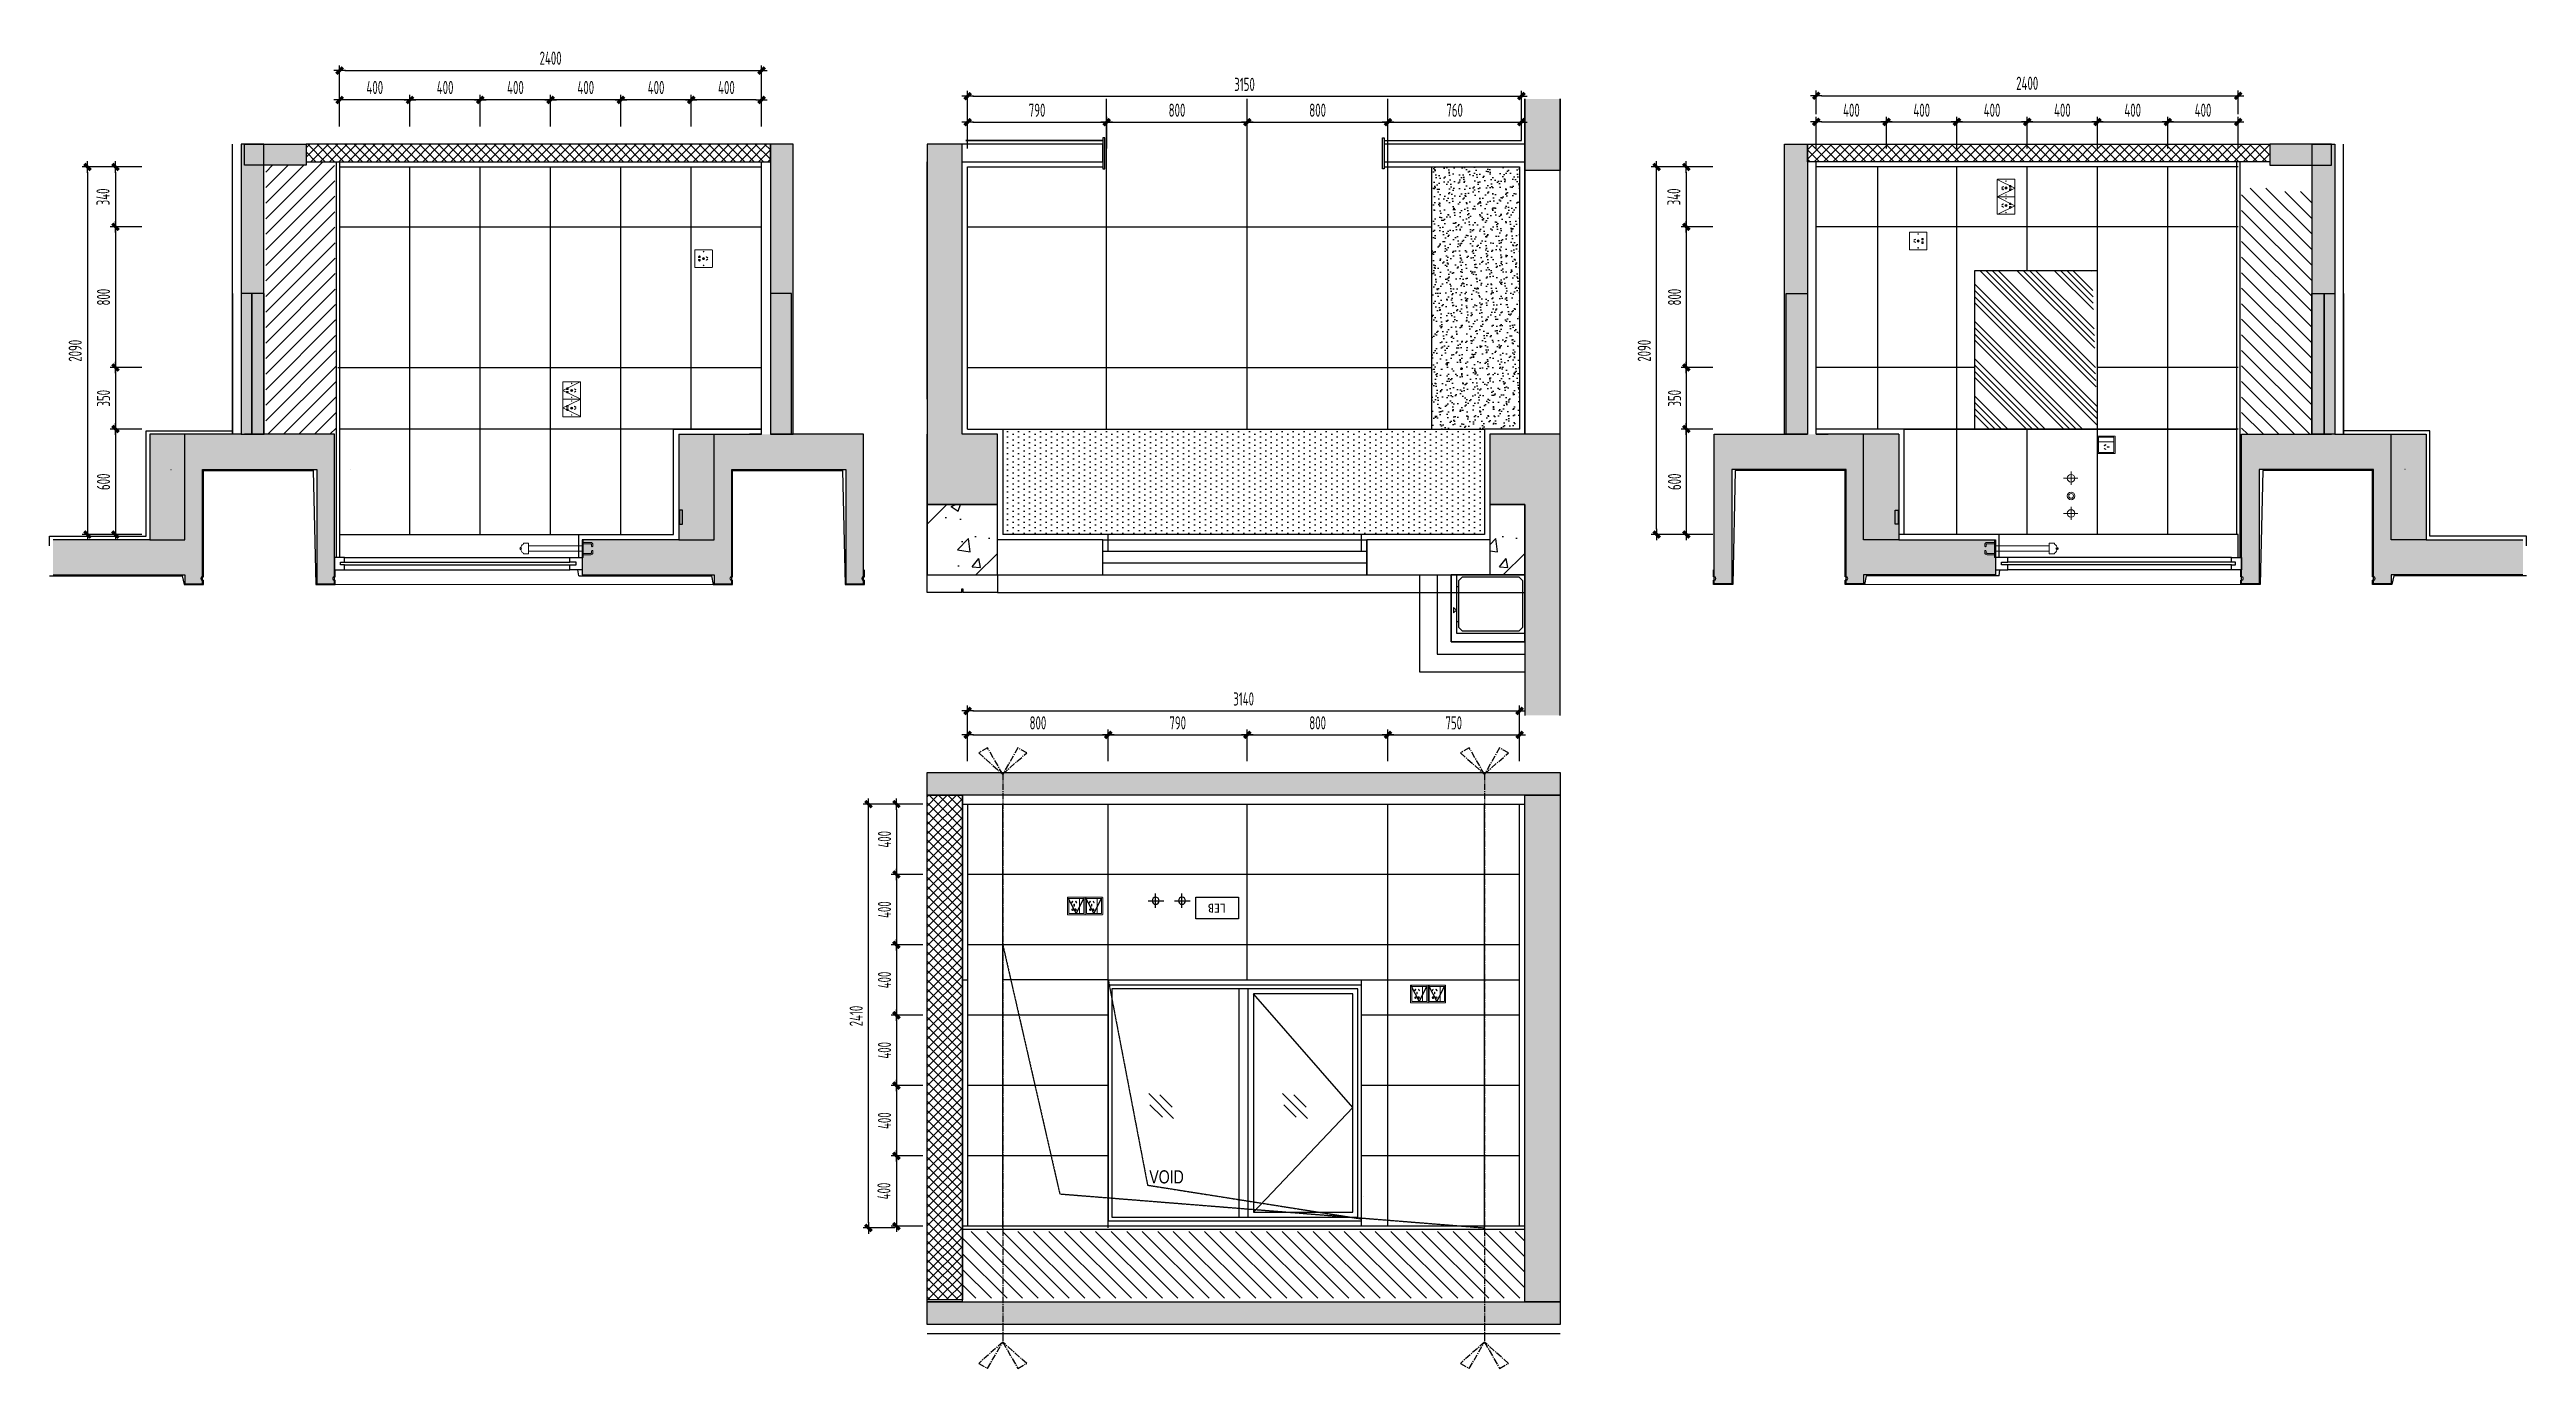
# Model space of a CAD drawing. Header units: inches. Extents: x 96003 to 270950, y -80202 to 65998.
# Drawn here: x 160641 to 174730, y 52842 to 60342 of the extents above; entities that cross this region are included whole.
import ezdxf
from ezdxf.enums import TextEntityAlignment as Align

# ---------------------------------------------------------------- set-up
doc = ezdxf.new("R2010")
doc.units = ezdxf.units.IN
doc.header["$LTSCALE"] = 10
doc.header["$MEASUREMENT"] = 0
for name, pattern in [('CENTER2', [1.125, 0.75, -0.125, 0.125, -0.125]), ('DASH', [0.35, 0.25, -0.1]), ('XU-90-SF-N1$0$HIDDEN2', [4.7625, 3.175, -1.5875])]:
    doc.linetypes.add(name, pattern=pattern)
for name, color, linetype in [('01', 200, 'Continuous'), ('05', 12, 'Continuous'), ('A_SURFACE', 9, 'Continuous'), ('AD-玻璃幕墙、窗', 12, 'Continuous'), ('C-顶面灯具、灯带', 22, 'Continuous'), ('DIM_LEAD', 3, 'Continuous'), ('DQ-GZ-HATCH', 9, 'Continuous'), ('EL-1', 1, 'Continuous'), ('EL-TEXT', 50, 'Continuous'), ('FC-地面造型', 136, 'Continuous'), ('FF-DOOR【门套】', 60, 'Continuous'), ('FF-FINISH【完成面】', 20, 'Continuous'), ('FF1-完成面', 20, 'Continuous'), ('P-ANNO-DIMS', 250, 'Continuous'), ('P-平面看线', 8, 'Continuous'), ('SBEI', 1, 'Continuous'), ('WALL', 160, 'Continuous'), ('WINDOW', 3, 'Continuous'), ('图层3', 9, 'Continuous')]:
    doc.layers.add(name, color=color, linetype=linetype)
for name, color, linetype, lineweight in [('A-DETL-GENF-OTLN', 31, 'Continuous', 13), ('F-2', 145, 'Continuous', 0), ('G-XREF-____-OTLN', 31, 'Continuous', 13), ('J-金属幕墙', 34, 'Continuous', 13), ('L-栏杆扶手', 73, 'Continuous', 13), ('L-立面看线', 8, 'Continuous', 13)]:
    doc.layers.add(name, color=color, linetype=linetype, lineweight=lineweight)
doc.layers.add('DIM_MODI', color=6, linetype='Continuous', plot=False)
doc.styles.add('CCD_DIM', font='archs.shx', dxfattribs={"width": 0.7})
doc.styles.add('hbsmall', font='hbsmall.shx', dxfattribs={"width": 0.7})
doc.styles.add('st', font='')
doc.styles.get('st').set_extended_font_data('SimSun')
doc.dimstyles.new('1.30', dxfattribs={"dimscale": 30, "dimtxt": 2.5, "dimasz": 1, "dimexe": 1, "dimexo": 1.5, "dimgap": 1, "dimtad": 1, "dimdec": 0, "dimrnd": 5, "dimdsep": 46, "dimtxsty": 'CCD_DIM', "dimblk": 'CCD_Dimension_Tick', "dimcen": 1, "dimclrd": 44, "dimclre": 44, "dimclrt": 2, "dimadec": 0, "dimazin": 2, "dimtfac": 1, "dimtdec": 0, "dimtix": 1, "dimtmove": 2, "dimatfit": 3, "dimldrblk": 'CCD_Dimension_Tick', "dimfxl": 5, "dimfxlon": 1, "dimtolj": 1, "dimarcsym": 0})

msp = doc.modelspace()

# ---------------------------------------------------------------- texts
at = {"layer": 'EL-TEXT', "color": 50, "style": 'hbsmall', "width": 0.8}
msp.add_text('VOID', height=75, dxfattribs=at).set_placement((166896.6, 53894))

# ---------------------------------------------------------------- blocks, each defined once
blk = doc.blocks.new('XU-90-SF-N1$0$A$C351C7E4F')
at = {"ltscale": 100}
for p, q in [((390, 385, 0), (378, 385, 0)), ((390, 185, 0), (378, 185, 0))]:
    blk.add_line(p, q, dxfattribs=at)
at = {"linetype": 'XU-90-SF-N1$0$HIDDEN2'}
blk.add_lwpolyline([(0, 70), (0, 450), (420, 450), (420, 70)], close=True, dxfattribs=at)
at = {"ltscale": 100}
blk.add_lwpolyline([(0, 120), (0, 450), (390, 450), (390, 120)], close=True, dxfattribs=at)
for points in [[(420, 450), (0, 450), (0, 70), (420, 70)], [(0, 70), (0, 450), (420, 450), (420, 70)]]:
    blk.add_lwpolyline(points, close=True)
blk.add_lwpolyline([(357, 438), (378, 417), (378, 153), (357, 132), (33, 132), (12, 153), (12, 417), (33, 438), (357, 438)], dxfattribs=at)
at = {"ltscale": 100, "elevation": 0}
blk.add_lwpolyline([(406, 234), (390, 250), (406, 266), (406, 234)], dxfattribs=at)
blk = doc.blocks.new('A$C1DDB00DE')
at = {"layer": 'DQ-GZ-HATCH'}
h = blk.add_hatch(dxfattribs=at)
h.set_pattern_fill('ARMORED', color=256, scale=80, style=0)
h.set_pattern_definition([(50, (10515.7, 73362.34), (573.808, -50.2017), [60, -660]), (355, (10515.7, 73362.34), (-111.001, 601.7537), [48, -528]), (100.4514, (10563.5, 73358.15), (462.8075, 551.5516), [50.992, -560.9137]), (46.1842, (10515.7, 73522.34), (853.793, -132.415), [90, -990]), (96.6356, (10586.85, 73511.3), (747.73, 779.294), [76.488, -841.37]), (351.1842, (10515.7, 73522.3), (747.73, 779.295), [72, -792]), (21, (10595.7, 73482.34), (477.5256, -322.095), [60, -660]), (326, (10595.7, 73482.34), (194.6523, 580.12), [48, -528]), (71.4514, (10635.5, 73455.5), (672.178, 258.0244), [50.992, -560.9137]), (37.5, (10515.7, 73362.34), (9.7279, 266.3151), [0, -521.6, 0, -536, 0, -530]), (7.5, (10515.7, 73362.34), (210.4556, 315.5294), [0, -305.6, 0, -509.6, 0, -202]), (327.5, (10337.3, 73362.34), (427.05795, -18.0439), [0, -200, 0, -624, 0, -828]), (317.5, (10257.3, 73362.34), (466.549, 80.084), [0, -260, 0, -414.4, 0, -588]), (45, (10515.7, 73362.34), (-282.8427, 282.8427), [])])
h.paths.add_polyline_path([(6700, 3000), (7100, 3000), (7100, 3400), (6700, 3400)])
h = blk.add_hatch(dxfattribs=at)
h.set_pattern_fill('ARMORED', color=256, scale=80, style=0)
h.set_pattern_definition([(50, (13515.7, 73362.34), (573.808, -50.2017), [60, -660]), (355, (13515.7, 73362.34), (-111.001, 601.7537), [48, -528]), (100.4514, (13563.5, 73358.15), (462.8075, 551.5516), [50.992, -560.9137]), (46.1842, (13515.7, 73522.34), (853.793, -132.415), [90, -990]), (96.6356, (13586.84, 73511.3), (747.73, 779.294), [76.488, -841.37]), (351.1842, (13515.7, 73522.3), (747.73, 779.295), [72, -792]), (21, (13595.7, 73482.34), (477.5256, -322.095), [60, -660]), (326, (13595.7, 73482.34), (194.6523, 580.12), [48, -528]), (71.4514, (13635.5, 73455.5), (672.178, 258.0244), [50.992, -560.9137]), (37.5, (13515.7, 73362.34), (9.7279, 266.3151), [0, -521.6, 0, -536, 0, -530]), (7.5, (13515.7, 73362.34), (210.4556, 315.5294), [0, -305.6, 0, -509.6, 0, -202]), (327.5, (13337.3, 73362.34), (427.05795, -18.0439), [0, -200, 0, -624, 0, -828]), (317.5, (13257.3, 73362.34), (466.549, 80.084), [0, -260, 0, -414.4, 0, -588]), (45, (13515.7, 73362.34), (-282.8427, 282.8427), [])])
h.paths.add_polyline_path([(9900, 3000), (10100, 3000), (10100, 3400), (9900, 3400)])
at = {"layer": 'FC-地面造型', "linetype": 'ByBlock'}
h = blk.add_hatch(dxfattribs=at)
h.set_pattern_fill('AR-SAND', color=250, scale=30, angle=90, double=1)
h.set_pattern_definition([(127.5, (6929.99, 3830), (-57.8047, -1.8898), [0, -45.6, 0, -51, 0, -48.75]), (97.5, (6929.99, 3830), (-84.6644, 53.0933), [0, -24.6, 0, -41.1, 0, -15.75]), (57.5, (6929.99, 3793.1), (-0.1698, 93.42426), [0, -15, 0, -54, 0, -70.5]), (47.5, (6929.99, 3793.1), (-26.3303, 90.1838), [0, -7.5, 0, -35.4, 0, -40.5])])
h.paths.add_polyline_path([(9570, 3830), (9870, 3830), (10070, 3830), (10070, 5320), (9570, 5320)])
h = blk.add_hatch(dxfattribs=at)
h.set_pattern_fill('DOTS', color=250, scale=500, angle=90, double=1)
h.set_pattern_definition([(90, (-122253.25, 58435.614), (-31.25, 15.625), [0, -31.25])])
h.paths.add_polyline_path([(7130, 3830), (9870, 3830), (9870, 3230), (7130, 3230)])
at = {"layer": 'P-ANNO-DIMS'}
for points in [[(10300, 5707), (10100, 5707), (10100, 5300), (10300, 5300)], [(7100, 3800), (6900, 3800), (6900, 5450), (6700, 5450), (6700, 3400), (7100, 3400)], [(10100, 2201), (10300, 2201), (10300, 3800), (9900, 3800), (9900, 3400), (10100, 3400)]]:
    blk.add_hatch(color=8, dxfattribs=at).paths.add_polyline_path(points)
at = {"color": 6}
for points in [[(10300, 5707), (10300, 5300), (10100, 5300), (10100, 5707)], [(10300, 2201), (10300, 3800), (9900, 3800), (9900, 3400), (10100, 3400), (10100, 2201)]]:
    blk.add_lwpolyline(points, dxfattribs=at)
for points in [[(7100, 3800), (6900, 3800), (6900, 5450), (6700, 5450), (6700, 3400), (7100, 3400)], [(6700, 3000), (7100, 3000), (7100, 3400), (6700, 3400)], [(9900, 3000), (10100, 3000), (10100, 3400), (9900, 3400)]]:
    blk.add_lwpolyline(points, close=True, dxfattribs=at)
at = {"layer": 'A_SURFACE', "elevation": 0}
blk.add_lwpolyline([(6905, 2900), (6905, 2920), (6895, 2920), (6895, 2900), (6700, 2900), (6700, 3000), (7100, 3000), (7100, 2900)], close=True, dxfattribs=at)
at = {"layer": 'AD-玻璃幕墙、窗'}
for p, q in [((7700, 3200), (9200, 3200)), ((7700, 3000), (7700, 3200)), ((9200, 3133), (7700, 3133)), ((9200, 3000), (9200, 3200)), ((9200, 3067), (7700, 3067)), ((7700, 3000), (9200, 3000))]:
    blk.add_line(p, q, dxfattribs=at)
at = {"layer": 'FC-地面造型', "linetype": 'ByBlock'}
for p, q in [((7721, 3830), (7721, 5707)), ((8521, 3830), (8521, 5707)), ((9321, 3830), (9321, 5707)), ((6930, 4980), (9570, 4980)), ((6930, 4180), (9570, 4180)), ((7130, 3830), (9870, 3830))]:
    blk.add_line(p, q, dxfattribs=at)
at = {"layer": 'FC-地面造型', "linetype": 'ByBlock', "elevation": 0}
blk.add_lwpolyline([(6930, 3830), (6930, 3830), (7530, 3830), (9570, 3830), (9570, 5320)], dxfattribs=at)
at = {"layer": 'FF-DOOR【门套】'}
for points in [[(7700, 5485), (7700, 5310), (7710, 5310), (7710, 5485)], [(9300, 5485), (9300, 5310), (9290, 5310), (9290, 5485)]]:
    blk.add_lwpolyline(points, close=True, dxfattribs=at)
at = {"layer": 'FF-FINISH【完成面】'}
for p, q in [((7730, 3133), (7730, 3230)), ((9170, 3133), (9170, 3230))]:
    blk.add_line(p, q, dxfattribs=at)
at = {"layer": 'FF-FINISH【完成面】', "linetype": 'ByBlock', "elevation": 0}
for points in [[(9300, 5470), (10080, 5470), (10080, 5707)], [(6920, 5470), (7700, 5470)], [(7700, 5470), (6920, 5470)]]:
    blk.add_lwpolyline(points, dxfattribs=at)
at = {"layer": 'FF-FINISH【完成面】', "elevation": 0}
for points in [[(6930, 3830), (6930, 5320), (7700, 5320)], [(9300, 5320), (9570, 5320), (9570, 5320), (10070, 5320), (10070, 3830)], [(6930, 3830), (7130, 3830), (7130, 3230)], [(10070, 3830), (9870, 3830), (9870, 3230), (7130, 3230)]]:
    blk.add_lwpolyline(points, dxfattribs=at)
at = {"layer": 'J-金属幕墙', "elevation": 0}
blk.add_lwpolyline([(6897, 2900), (6897, 2918), (6903, 2918), (6903, 2900), (6905, 2900), (6905, 2920), (6895, 2920), (6895, 2900), (6897, 2900)], close=True, dxfattribs=at)
at = {"layer": 'P-平面看线', "elevation": 0}
blk.add_lwpolyline([(7100, 2900), (10100, 2900)], dxfattribs=at)
at = {"layer": 'WALL'}
for p, q in [((10100, 5450), (10100, 5707)), ((10100, 5707), (10100, 3800)), ((10300, 5350), (10300, 5707)), ((10300, 2201), (10300, 5707)), ((7700, 5450), (6800, 5450)), ((7700, 5350), (7700, 5450)), ((10100, 5450), (9300, 5450)), ((9300, 5450), (9300, 5350)), ((6700, 4000), (6700, 5350)), ((6900, 5350), (7700, 5350)), ((6900, 3900), (6900, 5350)), ((9300, 5350), (10100, 5350)), ((10100, 3800), (10100, 5350)), ((10300, 3000), (10300, 5350)), ((6700, 3000), (6700, 3800)), ((7700, 3200), (7100, 3200)), ((7700, 3000), (7700, 3200)), ((9900, 3200), (9200, 3200)), ((9200, 3200), (9200, 3000)), ((6700, 3000), (7700, 3000)), ((9200, 3000), (9900, 3000))]:
    blk.add_line(p, q, dxfattribs=at)
for points in [[(9500, 3000), (9500, 2450), (10100, 2450)], [(9600, 3000), (9600, 2550), (10100, 2550)]]:
    blk.add_lwpolyline(points, dxfattribs=at)
at = {"layer": 'WALL', "xscale": -1, "rotation": 0.0001141024915352063}
blk.add_blockref('XU-90-SF-N1$0$A$C351C7E4F', (10100, 2550), dxfattribs=at)
blk = doc.blocks.new('A$C29FB2657')
blk.add_lwpolyline([(50, 0), (-50, 0), (-50, -6), (50, -6), (50, 0)])
for points in [[(-35, -6), (-35, -48, 0.414214), (-22, -61), (-14, -61, 1), (-14, -53), (-22, -53, -0.414214), (-27, -48), (-27, -6)], [(35, -6), (35, -48, -0.414214), (22, -61), (14, -61, -1), (14, -53), (22, -53, 0.414214), (27, -48), (27, -6)]]:
    blk.add_lwpolyline(points, format="xyb")
blk = doc.blocks.new('*U165')
h = blk.add_hatch()
h.set_pattern_fill('ANSI37', color=250, scale=300, angle=-90)
h.set_pattern_definition([(315, (222532.67, 70619.302), (26.516504, 26.516504), []), (45, (222532.67, 70619.302), (-26.516504, 26.516504), [])])
h.paths.add_polyline_path([(144521, -74485), (144521, -74685), (147391, -74685), (147391, -74485)])
at = {"color": 5, "elevation": 0}
blk.add_lwpolyline([(144521, -74485), (144521, -74685), (147391, -74685), (147391, -74485)], close=True, dxfattribs=at)
blk = doc.blocks.new('A$C579B4C5D')
at = {"layer": '图层3'}
for p, q in [((0, 100), (500, 100)), ((125, 200), (375, 200)), ((125, 0), (375, 0))]:
    blk.add_line(p, q, dxfattribs=at)
blk = doc.blocks.new('r434334')
at = {"layer": 'FC-地面造型', "color": 136, "linetype": 'ByBlock'}
for points in [[(164631, 34228), (166071, 34228), (166071, 32888), (164631, 32888)], [(165456, 34178), (166021, 34178), (166021, 32938), (165456, 32938)]]:
    blk.add_lwpolyline(points, close=True, dxfattribs=at)
for points in [[(166051, 32908), (166051, 32908), (164651, 32908), (164651, 34208), (166051, 34208), (166051, 32908)], [(165376, 34208), (165376, 32908)], [(165426, 34208), (165426, 32908)], [(165456, 34178), (166021, 33583), (165456, 32938)]]:
    blk.add_lwpolyline(points, dxfattribs=at)
at = {"layer": 'FC-地面造型', "color": 136, "linetype": 'ByBlock', "xscale": 0.4000000000031544, "yscale": 0.4000000000031544, "zscale": 0.4000000000031544, "rotation": 45.00000000000006}
for p in [(164889, 33476), (165650, 33476)]:
    blk.add_blockref('A$C579B4C5D', p, dxfattribs=at)
blk = doc.blocks.new('*U124')
at = {"layer": 'EL-1', "linetype": 'CENTER2', "ltscale": 5}
blk.add_lwpolyline([(-45, 3122), (-187, 3248), (-135, 3278), (-45, 3122), (45, 3278), (97, 3248), (-45, 3122), (-45, -242), (97, -368), (45, -398), (-45, -242), (-135, -398), (-187, -368), (-45, -242)], dxfattribs=at)
blk = doc.blocks.new('CCD_Dimension_Tick')
at = {"color": 0, "linetype": 'ByBlock'}
for p, q in [((-1.09, 0), (0, 0)), ((0, 0), (1.09, 0))]:
    blk.add_line(p, q, dxfattribs=at)
at = {"color": 0, "linetype": 'Continuous', "const_width": 0.608}
blk.add_lwpolyline([(-0.61, -0.61), (0.61, 0.61)], dxfattribs=at)
blk = doc.blocks.new('*D558')
at = {"layer": 'Defpoints', "color": 0, "linetype": 'ByBlock', "transparency": 16777216}
for p in [(164291, 60055), (164291, 59334, 0), (164691, 59334)]:
    blk.add_point(p, dxfattribs=at)
at = {"layer": 'FF-FINISH【完成面】', "color": 44, "linetype": 'ByBlock', "lineweight": -2, "transparency": 16777216}
for p, q in [((164291, 59905), (164291, 60085)), ((164661, 60055), (164321, 60055)), ((164691, 59905), (164691, 60085))]:
    blk.add_line(p, q, dxfattribs=at)
at = {"layer": 'FF-FINISH【完成面】', "color": 44, "linetype": 'ByBlock', "lineweight": -2, "transparency": 16777216, "xscale": 30, "yscale": 30, "zscale": 30, "rotation": 180}
blk.add_blockref('CCD_Dimension_Tick', (164291, 60055), dxfattribs=at)
at = {"layer": 'FF-FINISH【完成面】', "color": 44, "linetype": 'ByBlock', "lineweight": -2, "transparency": 16777216, "xscale": 30, "yscale": 30, "zscale": 30}
blk.add_blockref('CCD_Dimension_Tick', (164691, 60055), dxfattribs=at)
at = {"layer": 'FF-FINISH【完成面】', "color": 2, "linetype": 'ByBlock', "transparency": 16777216, "insert": (164491, 60126), "char_height": 75, "attachment_point": 5, "style": 'CCD_DIM'}
blk.add_mtext('\\A1;400', dxfattribs=at)
blk = doc.blocks.new('*D559')
at = {"layer": 'Defpoints', "color": 0, "linetype": 'ByBlock', "transparency": 16777216}
for p in [(163891, 60055), (163891, 59410, 0), (164291, 59334, 0)]:
    blk.add_point(p, dxfattribs=at)
at = {"layer": 'FF-FINISH【完成面】', "color": 44, "linetype": 'ByBlock', "lineweight": -2, "transparency": 16777216}
for p, q in [((163891, 59905), (163891, 60085)), ((164261, 60055), (163921, 60055)), ((164291, 59905), (164291, 60085))]:
    blk.add_line(p, q, dxfattribs=at)
at = {"layer": 'FF-FINISH【完成面】', "color": 44, "linetype": 'ByBlock', "lineweight": -2, "transparency": 16777216, "xscale": 30, "yscale": 30, "zscale": 30, "rotation": 180}
blk.add_blockref('CCD_Dimension_Tick', (163891, 60055), dxfattribs=at)
at = {"layer": 'FF-FINISH【完成面】', "color": 44, "linetype": 'ByBlock', "lineweight": -2, "transparency": 16777216, "xscale": 30, "yscale": 30, "zscale": 30}
blk.add_blockref('CCD_Dimension_Tick', (164291, 60055), dxfattribs=at)
at = {"layer": 'FF-FINISH【完成面】', "color": 2, "linetype": 'ByBlock', "transparency": 16777216, "insert": (164091, 60126), "char_height": 75, "attachment_point": 5, "style": 'CCD_DIM'}
blk.add_mtext('\\A1;400', dxfattribs=at)
blk = doc.blocks.new('*D560')
at = {"layer": 'Defpoints', "color": 0, "linetype": 'ByBlock', "transparency": 16777216}
for p in [(163491, 60055), (163491, 59410), (163891, 59410, 0)]:
    blk.add_point(p, dxfattribs=at)
at = {"layer": 'FF-FINISH【完成面】', "color": 44, "linetype": 'ByBlock', "lineweight": -2, "transparency": 16777216}
for p, q in [((163491, 59905), (163491, 60085)), ((163861, 60055), (163521, 60055)), ((163891, 59905), (163891, 60085))]:
    blk.add_line(p, q, dxfattribs=at)
at = {"layer": 'FF-FINISH【完成面】', "color": 44, "linetype": 'ByBlock', "lineweight": -2, "transparency": 16777216, "xscale": 30, "yscale": 30, "zscale": 30, "rotation": 180}
blk.add_blockref('CCD_Dimension_Tick', (163491, 60055), dxfattribs=at)
at = {"layer": 'FF-FINISH【完成面】', "color": 44, "linetype": 'ByBlock', "lineweight": -2, "transparency": 16777216, "xscale": 30, "yscale": 30, "zscale": 30}
blk.add_blockref('CCD_Dimension_Tick', (163891, 60055), dxfattribs=at)
at = {"layer": 'FF-FINISH【完成面】', "color": 2, "linetype": 'ByBlock', "transparency": 16777216, "insert": (163691, 60126), "char_height": 75, "attachment_point": 5, "style": 'CCD_DIM'}
blk.add_mtext('\\A1;400', dxfattribs=at)
blk = doc.blocks.new('*D561')
at = {"layer": 'Defpoints', "color": 0, "linetype": 'ByBlock', "transparency": 16777216}
for p in [(163091, 60055), (163091, 59410), (163491, 59410)]:
    blk.add_point(p, dxfattribs=at)
at = {"layer": 'FF-FINISH【完成面】', "color": 44, "linetype": 'ByBlock', "lineweight": -2, "transparency": 16777216}
for p, q in [((163091, 59905), (163091, 60085)), ((163461, 60055), (163121, 60055)), ((163491, 59905), (163491, 60085))]:
    blk.add_line(p, q, dxfattribs=at)
at = {"layer": 'FF-FINISH【完成面】', "color": 44, "linetype": 'ByBlock', "lineweight": -2, "transparency": 16777216, "xscale": 30, "yscale": 30, "zscale": 30, "rotation": 180}
blk.add_blockref('CCD_Dimension_Tick', (163091, 60055), dxfattribs=at)
at = {"layer": 'FF-FINISH【完成面】', "color": 44, "linetype": 'ByBlock', "lineweight": -2, "transparency": 16777216, "xscale": 30, "yscale": 30, "zscale": 30}
blk.add_blockref('CCD_Dimension_Tick', (163491, 60055), dxfattribs=at)
at = {"layer": 'FF-FINISH【完成面】', "color": 2, "linetype": 'ByBlock', "transparency": 16777216, "insert": (163291, 60126), "char_height": 75, "attachment_point": 5, "style": 'CCD_DIM'}
blk.add_mtext('\\A1;400', dxfattribs=at)
blk = doc.blocks.new('*D562')
at = {"layer": 'Defpoints', "color": 0, "linetype": 'ByBlock', "transparency": 16777216}
for p in [(162691, 60055), (162691, 59410), (163091, 59410)]:
    blk.add_point(p, dxfattribs=at)
at = {"layer": 'FF-FINISH【完成面】', "color": 44, "linetype": 'ByBlock', "lineweight": -2, "transparency": 16777216}
for p, q in [((162691, 59905), (162691, 60085)), ((163061, 60055), (162721, 60055)), ((163091, 59905), (163091, 60085))]:
    blk.add_line(p, q, dxfattribs=at)
at = {"layer": 'FF-FINISH【完成面】', "color": 44, "linetype": 'ByBlock', "lineweight": -2, "transparency": 16777216, "xscale": 30, "yscale": 30, "zscale": 30, "rotation": 180}
blk.add_blockref('CCD_Dimension_Tick', (162691, 60055), dxfattribs=at)
at = {"layer": 'FF-FINISH【完成面】', "color": 44, "linetype": 'ByBlock', "lineweight": -2, "transparency": 16777216, "xscale": 30, "yscale": 30, "zscale": 30}
blk.add_blockref('CCD_Dimension_Tick', (163091, 60055), dxfattribs=at)
at = {"layer": 'FF-FINISH【完成面】', "color": 2, "linetype": 'ByBlock', "transparency": 16777216, "insert": (162891, 60126), "char_height": 75, "attachment_point": 5, "style": 'CCD_DIM'}
blk.add_mtext('\\A1;400', dxfattribs=at)
blk = doc.blocks.new('*D563')
at = {"layer": 'Defpoints', "color": 0, "linetype": 'ByBlock', "transparency": 16777216}
for p in [(162291, 60055), (162291, 59410, 0), (162691, 59410)]:
    blk.add_point(p, dxfattribs=at)
at = {"layer": 'FF-FINISH【完成面】', "color": 44, "linetype": 'ByBlock', "lineweight": -2, "transparency": 16777216}
for p, q in [((162291, 59905), (162291, 60085)), ((162661, 60055), (162321, 60055)), ((162691, 59905), (162691, 60085))]:
    blk.add_line(p, q, dxfattribs=at)
at = {"layer": 'FF-FINISH【完成面】', "color": 44, "linetype": 'ByBlock', "lineweight": -2, "transparency": 16777216, "xscale": 30, "yscale": 30, "zscale": 30, "rotation": 180}
blk.add_blockref('CCD_Dimension_Tick', (162291, 60055), dxfattribs=at)
at = {"layer": 'FF-FINISH【完成面】', "color": 44, "linetype": 'ByBlock', "lineweight": -2, "transparency": 16777216, "xscale": 30, "yscale": 30, "zscale": 30}
blk.add_blockref('CCD_Dimension_Tick', (162691, 60055), dxfattribs=at)
at = {"layer": 'FF-FINISH【完成面】', "color": 2, "linetype": 'ByBlock', "transparency": 16777216, "insert": (162491, 60126), "char_height": 75, "attachment_point": 5, "style": 'CCD_DIM'}
blk.add_mtext('\\A1;400', dxfattribs=at)
blk = doc.blocks.new('*D564')
at = {"layer": 'Defpoints', "color": 0, "linetype": 'ByBlock', "transparency": 16777216}
for p in [(164691, 60222), (162291, 59905), (164691, 59995)]:
    blk.add_point(p, dxfattribs=at)
at = {"layer": 'FF-FINISH【完成面】', "color": 44, "linetype": 'ByBlock', "lineweight": -2, "transparency": 16777216}
for p, q in [((162291, 60072), (162291, 60252)), ((162321, 60222), (164661, 60222)), ((164691, 60072), (164691, 60252))]:
    blk.add_line(p, q, dxfattribs=at)
at = {"layer": 'FF-FINISH【完成面】', "color": 44, "linetype": 'ByBlock', "lineweight": -2, "transparency": 16777216, "xscale": 30, "yscale": 30, "zscale": 30, "rotation": 180}
blk.add_blockref('CCD_Dimension_Tick', (162291, 60222), dxfattribs=at)
at = {"layer": 'FF-FINISH【完成面】', "color": 44, "linetype": 'ByBlock', "lineweight": -2, "transparency": 16777216, "xscale": 30, "yscale": 30, "zscale": 30}
blk.add_blockref('CCD_Dimension_Tick', (164691, 60222), dxfattribs=at)
at = {"layer": 'FF-FINISH【完成面】', "color": 2, "linetype": 'ByBlock', "transparency": 16777216, "insert": (163491, 60293), "char_height": 75, "attachment_point": 5, "style": 'CCD_DIM'}
blk.add_mtext('\\A1;2400', dxfattribs=at)
blk = doc.blocks.new('*D565')
at = {"layer": 'Defpoints', "color": 0, "linetype": 'ByBlock', "transparency": 16777216}
for p in [(164291, 59674), (161016, 59334), (164291, 59334)]:
    blk.add_point(p, dxfattribs=at)
at = {"layer": 'FF-FINISH【完成面】', "color": 44, "linetype": 'ByBlock', "lineweight": -2, "transparency": 16777216}
for p, q in [((161166, 59674), (160986, 59674)), ((161016, 59644), (161016, 59364)), ((161166, 59334), (160986, 59334))]:
    blk.add_line(p, q, dxfattribs=at)
at = {"layer": 'FF-FINISH【完成面】', "color": 44, "linetype": 'ByBlock', "lineweight": -2, "transparency": 16777216, "xscale": 30, "yscale": 30, "zscale": 30}
for p, rotation in [((161016, 59674), 90), ((161016, 59334), 270)]:
    blk.add_blockref('CCD_Dimension_Tick', p, dxfattribs=dict(at, rotation=rotation))
at = {"layer": 'FF-FINISH【完成面】', "color": 2, "linetype": 'ByBlock', "transparency": 16777216, "insert": (160945, 59504), "char_height": 75, "attachment_point": 5, "rotation": 90, "style": 'CCD_DIM'}
blk.add_mtext('\\A1;340', dxfattribs=at)
blk = doc.blocks.new('*D566')
at = {"layer": 'Defpoints', "color": 0, "linetype": 'ByBlock', "transparency": 16777216}
for p in [(164291, 59334), (161016, 58534), (162691, 58534)]:
    blk.add_point(p, dxfattribs=at)
at = {"layer": 'FF-FINISH【完成面】', "color": 44, "linetype": 'ByBlock', "lineweight": -2, "transparency": 16777216}
for p, q in [((161166, 59334), (160986, 59334)), ((161016, 59304), (161016, 58564)), ((161166, 58534), (160986, 58534))]:
    blk.add_line(p, q, dxfattribs=at)
at = {"layer": 'FF-FINISH【完成面】', "color": 44, "linetype": 'ByBlock', "lineweight": -2, "transparency": 16777216, "xscale": 30, "yscale": 30, "zscale": 30}
for p, rotation in [((161016, 59334), 90), ((161016, 58534), 270)]:
    blk.add_blockref('CCD_Dimension_Tick', p, dxfattribs=dict(at, rotation=rotation))
at = {"layer": 'FF-FINISH【完成面】', "color": 2, "linetype": 'ByBlock', "transparency": 16777216, "insert": (160948, 58934), "char_height": 75, "attachment_point": 5, "rotation": 90, "style": 'CCD_DIM'}
blk.add_mtext('\\A1;800', dxfattribs=at)
blk = doc.blocks.new('*D567')
at = {"layer": 'Defpoints', "color": 0, "linetype": 'ByBlock', "transparency": 16777216}
for p in [(162691, 58534), (161016, 58184), (162691, 58184)]:
    blk.add_point(p, dxfattribs=at)
at = {"layer": 'FF-FINISH【完成面】', "color": 44, "linetype": 'ByBlock', "lineweight": -2, "transparency": 16777216}
for p, q in [((161166, 58534), (160986, 58534)), ((161016, 58504), (161016, 58214)), ((161166, 58184), (160986, 58184))]:
    blk.add_line(p, q, dxfattribs=at)
at = {"layer": 'FF-FINISH【完成面】', "color": 44, "linetype": 'ByBlock', "lineweight": -2, "transparency": 16777216, "xscale": 30, "yscale": 30, "zscale": 30}
for p, rotation in [((161016, 58534), 90), ((161016, 58184), 270)]:
    blk.add_blockref('CCD_Dimension_Tick', p, dxfattribs=dict(at, rotation=rotation))
at = {"layer": 'FF-FINISH【完成面】', "color": 2, "linetype": 'ByBlock', "transparency": 16777216, "insert": (160948, 58359), "char_height": 75, "attachment_point": 5, "rotation": 90, "style": 'CCD_DIM'}
blk.add_mtext('\\A1;350', dxfattribs=at)
blk = doc.blocks.new('*D568')
at = {"layer": 'Defpoints', "color": 0, "linetype": 'ByBlock', "transparency": 16777216}
for p in [(162691, 58184), (161016, 57584), (162691, 57584)]:
    blk.add_point(p, dxfattribs=at)
at = {"layer": 'FF-FINISH【完成面】', "color": 44, "linetype": 'ByBlock', "lineweight": -2, "transparency": 16777216}
for p, q in [((161166, 58184), (160986, 58184)), ((161016, 58154), (161016, 57614)), ((161166, 57584), (160986, 57584))]:
    blk.add_line(p, q, dxfattribs=at)
at = {"layer": 'FF-FINISH【完成面】', "color": 44, "linetype": 'ByBlock', "lineweight": -2, "transparency": 16777216, "xscale": 30, "yscale": 30, "zscale": 30}
for p, rotation in [((161016, 58184), 90), ((161016, 57584), 270)]:
    blk.add_blockref('CCD_Dimension_Tick', p, dxfattribs=dict(at, rotation=rotation))
at = {"layer": 'FF-FINISH【完成面】', "color": 2, "linetype": 'ByBlock', "transparency": 16777216, "insert": (160948, 57884), "char_height": 75, "attachment_point": 5, "rotation": 90, "style": 'CCD_DIM'}
blk.add_mtext('\\A1;600', dxfattribs=at)
blk = doc.blocks.new('*D569')
at = {"layer": 'Defpoints', "color": 0, "linetype": 'ByBlock', "transparency": 16777216}
for p in [(161166, 59674), (160857, 57584), (161166, 57584)]:
    blk.add_point(p, dxfattribs=at)
at = {"layer": 'FF-FINISH【完成面】', "color": 44, "linetype": 'ByBlock', "lineweight": -2, "transparency": 16777216}
for p, q in [((161007, 59674), (160827, 59674)), ((160857, 59644), (160857, 57614)), ((161007, 57584), (160827, 57584))]:
    blk.add_line(p, q, dxfattribs=at)
at = {"layer": 'FF-FINISH【完成面】', "color": 44, "linetype": 'ByBlock', "lineweight": -2, "transparency": 16777216, "xscale": 30, "yscale": 30, "zscale": 30}
for p, rotation in [((160857, 59674), 90), ((160857, 57584), 270)]:
    blk.add_blockref('CCD_Dimension_Tick', p, dxfattribs=dict(at, rotation=rotation))
at = {"layer": 'FF-FINISH【完成面】', "color": 2, "linetype": 'ByBlock', "transparency": 16777216, "insert": (160787, 58629), "char_height": 75, "attachment_point": 5, "rotation": 90, "style": 'CCD_DIM'}
blk.add_mtext('\\A1;2090', dxfattribs=at)
blk = doc.blocks.new('*D570')
at = {"layer": 'Defpoints', "color": 0, "linetype": 'ByBlock', "transparency": 16777216}
for p in [(166654, 59929), (165863, 58731), (166654, 58731)]:
    blk.add_point(p, dxfattribs=at)
at = {"layer": 'FF-FINISH【完成面】', "color": 44, "linetype": 'ByBlock', "lineweight": -2, "transparency": 16777216}
for p, q in [((165863, 59779), (165863, 59959)), ((165893, 59929), (166624, 59929)), ((166654, 59779), (166654, 59959))]:
    blk.add_line(p, q, dxfattribs=at)
at = {"layer": 'FF-FINISH【完成面】', "color": 44, "linetype": 'ByBlock', "lineweight": -2, "transparency": 16777216, "xscale": 30, "yscale": 30, "zscale": 30, "rotation": 180}
blk.add_blockref('CCD_Dimension_Tick', (165863, 59929), dxfattribs=at)
at = {"layer": 'FF-FINISH【完成面】', "color": 44, "linetype": 'ByBlock', "lineweight": -2, "transparency": 16777216, "xscale": 30, "yscale": 30, "zscale": 30}
blk.add_blockref('CCD_Dimension_Tick', (166654, 59929), dxfattribs=at)
at = {"layer": 'FF-FINISH【完成面】', "color": 2, "linetype": 'ByBlock', "transparency": 16777216, "insert": (166258, 59997), "char_height": 75, "attachment_point": 5, "style": 'CCD_DIM'}
blk.add_mtext('\\A1;790', dxfattribs=at)
blk = doc.blocks.new('*D571')
at = {"layer": 'Defpoints', "color": 0, "linetype": 'ByBlock', "transparency": 16777216}
for p in [(167454, 59929), (167454, 59911), (166654, 58731)]:
    blk.add_point(p, dxfattribs=at)
at = {"layer": 'FF-FINISH【完成面】', "color": 44, "linetype": 'ByBlock', "lineweight": -2, "transparency": 16777216}
for p, q in [((166654, 59779), (166654, 59959)), ((166684, 59929), (167424, 59929)), ((167454, 59929), (167454, 59959))]:
    blk.add_line(p, q, dxfattribs=at)
at = {"layer": 'FF-FINISH【完成面】', "color": 44, "linetype": 'ByBlock', "lineweight": -2, "transparency": 16777216, "xscale": 30, "yscale": 30, "zscale": 30, "rotation": 180}
blk.add_blockref('CCD_Dimension_Tick', (166654, 59929), dxfattribs=at)
at = {"layer": 'FF-FINISH【完成面】', "color": 44, "linetype": 'ByBlock', "lineweight": -2, "transparency": 16777216, "xscale": 30, "yscale": 30, "zscale": 30}
blk.add_blockref('CCD_Dimension_Tick', (167454, 59929), dxfattribs=at)
at = {"layer": 'FF-FINISH【完成面】', "color": 2, "linetype": 'ByBlock', "transparency": 16777216, "insert": (167054, 59997), "char_height": 75, "attachment_point": 5, "style": 'CCD_DIM'}
blk.add_mtext('\\A1;800', dxfattribs=at)
blk = doc.blocks.new('*D572')
at = {"layer": 'Defpoints', "color": 0, "linetype": 'ByBlock', "transparency": 16777216}
for p in [(167454, 59911), (168254, 59929), (168254, 59911)]:
    blk.add_point(p, dxfattribs=at)
at = {"layer": 'FF-FINISH【完成面】', "color": 44, "linetype": 'ByBlock', "lineweight": -2, "transparency": 16777216}
for p, q in [((167454, 59929), (167454, 59959)), ((167484, 59929), (168224, 59929)), ((168254, 59929), (168254, 59959))]:
    blk.add_line(p, q, dxfattribs=at)
at = {"layer": 'FF-FINISH【完成面】', "color": 44, "linetype": 'ByBlock', "lineweight": -2, "transparency": 16777216, "xscale": 30, "yscale": 30, "zscale": 30, "rotation": 180}
blk.add_blockref('CCD_Dimension_Tick', (167454, 59929), dxfattribs=at)
at = {"layer": 'FF-FINISH【完成面】', "color": 44, "linetype": 'ByBlock', "lineweight": -2, "transparency": 16777216, "xscale": 30, "yscale": 30, "zscale": 30}
blk.add_blockref('CCD_Dimension_Tick', (168254, 59929), dxfattribs=at)
at = {"layer": 'FF-FINISH【完成面】', "color": 2, "linetype": 'ByBlock', "transparency": 16777216, "insert": (167854, 59997), "char_height": 75, "attachment_point": 5, "style": 'CCD_DIM'}
blk.add_mtext('\\A1;800', dxfattribs=at)
blk = doc.blocks.new('*D573')
at = {"layer": 'Defpoints', "color": 0, "linetype": 'ByBlock', "transparency": 16777216}
for p in [(168254, 59911), (169013, 59929), (169013, 59911)]:
    blk.add_point(p, dxfattribs=at)
at = {"layer": 'FF-FINISH【完成面】', "color": 44, "linetype": 'ByBlock', "lineweight": -2, "transparency": 16777216}
for p, q in [((168254, 59929), (168254, 59959)), ((168284, 59929), (168983, 59929)), ((169013, 59929), (169013, 59959))]:
    blk.add_line(p, q, dxfattribs=at)
at = {"layer": 'FF-FINISH【完成面】', "color": 44, "linetype": 'ByBlock', "lineweight": -2, "transparency": 16777216, "xscale": 30, "yscale": 30, "zscale": 30, "rotation": 180}
blk.add_blockref('CCD_Dimension_Tick', (168254, 59929), dxfattribs=at)
at = {"layer": 'FF-FINISH【完成面】', "color": 44, "linetype": 'ByBlock', "lineweight": -2, "transparency": 16777216, "xscale": 30, "yscale": 30, "zscale": 30}
blk.add_blockref('CCD_Dimension_Tick', (169013, 59929), dxfattribs=at)
at = {"layer": 'FF-FINISH【完成面】', "color": 2, "linetype": 'ByBlock', "transparency": 16777216, "insert": (168633, 59997), "char_height": 75, "attachment_point": 5, "style": 'CCD_DIM'}
blk.add_mtext('\\A1;760', dxfattribs=at)
blk = doc.blocks.new('*D574')
at = {"layer": 'Defpoints', "color": 0, "linetype": 'ByBlock', "transparency": 16777216}
for p in [(169013, 60077), (165863, 59779), (169013, 59793)]:
    blk.add_point(p, dxfattribs=at)
at = {"layer": 'FF-FINISH【完成面】', "color": 44, "linetype": 'ByBlock', "lineweight": -2, "transparency": 16777216}
for p, q in [((165863, 59927), (165863, 60107)), ((165893, 60077), (168983, 60077)), ((169013, 59927), (169013, 60107))]:
    blk.add_line(p, q, dxfattribs=at)
at = {"layer": 'FF-FINISH【完成面】', "color": 44, "linetype": 'ByBlock', "lineweight": -2, "transparency": 16777216, "xscale": 30, "yscale": 30, "zscale": 30, "rotation": 180}
blk.add_blockref('CCD_Dimension_Tick', (165863, 60077), dxfattribs=at)
at = {"layer": 'FF-FINISH【完成面】', "color": 44, "linetype": 'ByBlock', "lineweight": -2, "transparency": 16777216, "xscale": 30, "yscale": 30, "zscale": 30}
blk.add_blockref('CCD_Dimension_Tick', (169013, 60077), dxfattribs=at)
at = {"layer": 'FF-FINISH【完成面】', "color": 2, "linetype": 'ByBlock', "transparency": 16777216, "insert": (167438, 60144), "char_height": 75, "attachment_point": 5, "style": 'CCD_DIM'}
blk.add_mtext('\\A1;3150', dxfattribs=at)
blk = doc.blocks.new('*D575')
at = {"layer": 'Defpoints', "color": 0, "linetype": 'ByBlock', "transparency": 16777216}
for p in [(171090, 59930), (170690, 58898, 0), (171090, 58898, 0)]:
    blk.add_point(p, dxfattribs=at)
at = {"layer": 'FF-FINISH【完成面】', "color": 44, "linetype": 'ByBlock', "lineweight": -2, "transparency": 16777216}
for p, q in [((170690, 59780), (170690, 59960)), ((170720, 59930), (171060, 59930)), ((171090, 59780), (171090, 59960))]:
    blk.add_line(p, q, dxfattribs=at)
at = {"layer": 'FF-FINISH【完成面】', "color": 44, "linetype": 'ByBlock', "lineweight": -2, "transparency": 16777216, "xscale": 30, "yscale": 30, "zscale": 30, "rotation": 180}
blk.add_blockref('CCD_Dimension_Tick', (170690, 59930), dxfattribs=at)
at = {"layer": 'FF-FINISH【完成面】', "color": 44, "linetype": 'ByBlock', "lineweight": -2, "transparency": 16777216, "xscale": 30, "yscale": 30, "zscale": 30}
blk.add_blockref('CCD_Dimension_Tick', (171090, 59930), dxfattribs=at)
at = {"layer": 'FF-FINISH【完成面】', "color": 2, "linetype": 'ByBlock', "transparency": 16777216, "insert": (170890, 59997), "char_height": 75, "attachment_point": 5, "style": 'CCD_DIM'}
blk.add_mtext('\\A1;400', dxfattribs=at)
blk = doc.blocks.new('*D576')
at = {"layer": 'Defpoints', "color": 0, "linetype": 'ByBlock', "transparency": 16777216}
for p in [(171490, 59930), (171490, 59420, 0), (171090, 58898, 0)]:
    blk.add_point(p, dxfattribs=at)
at = {"layer": 'FF-FINISH【完成面】', "color": 44, "linetype": 'ByBlock', "lineweight": -2, "transparency": 16777216}
for p, q in [((171090, 59780), (171090, 59960)), ((171120, 59930), (171460, 59930)), ((171490, 59780), (171490, 59960))]:
    blk.add_line(p, q, dxfattribs=at)
at = {"layer": 'FF-FINISH【完成面】', "color": 44, "linetype": 'ByBlock', "lineweight": -2, "transparency": 16777216, "xscale": 30, "yscale": 30, "zscale": 30, "rotation": 180}
blk.add_blockref('CCD_Dimension_Tick', (171090, 59930), dxfattribs=at)
at = {"layer": 'FF-FINISH【完成面】', "color": 44, "linetype": 'ByBlock', "lineweight": -2, "transparency": 16777216, "xscale": 30, "yscale": 30, "zscale": 30}
blk.add_blockref('CCD_Dimension_Tick', (171490, 59930), dxfattribs=at)
at = {"layer": 'FF-FINISH【完成面】', "color": 2, "linetype": 'ByBlock', "transparency": 16777216, "insert": (171290, 59997), "char_height": 75, "attachment_point": 5, "style": 'CCD_DIM'}
blk.add_mtext('\\A1;400', dxfattribs=at)
blk = doc.blocks.new('*D577')
at = {"layer": 'Defpoints', "color": 0, "linetype": 'ByBlock', "transparency": 16777216}
for p in [(171890, 59930), (171490, 59420, 0), (171890, 59420)]:
    blk.add_point(p, dxfattribs=at)
at = {"layer": 'FF-FINISH【完成面】', "color": 44, "linetype": 'ByBlock', "lineweight": -2, "transparency": 16777216}
for p, q in [((171490, 59780), (171490, 59960)), ((171520, 59930), (171860, 59930)), ((171890, 59780), (171890, 59960))]:
    blk.add_line(p, q, dxfattribs=at)
at = {"layer": 'FF-FINISH【完成面】', "color": 44, "linetype": 'ByBlock', "lineweight": -2, "transparency": 16777216, "xscale": 30, "yscale": 30, "zscale": 30, "rotation": 180}
blk.add_blockref('CCD_Dimension_Tick', (171490, 59930), dxfattribs=at)
at = {"layer": 'FF-FINISH【完成面】', "color": 44, "linetype": 'ByBlock', "lineweight": -2, "transparency": 16777216, "xscale": 30, "yscale": 30, "zscale": 30}
blk.add_blockref('CCD_Dimension_Tick', (171890, 59930), dxfattribs=at)
at = {"layer": 'FF-FINISH【完成面】', "color": 2, "linetype": 'ByBlock', "transparency": 16777216, "insert": (171690, 59997), "char_height": 75, "attachment_point": 5, "style": 'CCD_DIM'}
blk.add_mtext('\\A1;400', dxfattribs=at)
blk = doc.blocks.new('*D578')
at = {"layer": 'Defpoints', "color": 0, "linetype": 'ByBlock', "transparency": 16777216}
for p in [(172290, 59930), (171890, 59420), (172290, 59420)]:
    blk.add_point(p, dxfattribs=at)
at = {"layer": 'FF-FINISH【完成面】', "color": 44, "linetype": 'ByBlock', "lineweight": -2, "transparency": 16777216}
for p, q in [((171890, 59780), (171890, 59960)), ((171920, 59930), (172260, 59930)), ((172290, 59780), (172290, 59960))]:
    blk.add_line(p, q, dxfattribs=at)
at = {"layer": 'FF-FINISH【完成面】', "color": 44, "linetype": 'ByBlock', "lineweight": -2, "transparency": 16777216, "xscale": 30, "yscale": 30, "zscale": 30, "rotation": 180}
blk.add_blockref('CCD_Dimension_Tick', (171890, 59930), dxfattribs=at)
at = {"layer": 'FF-FINISH【完成面】', "color": 44, "linetype": 'ByBlock', "lineweight": -2, "transparency": 16777216, "xscale": 30, "yscale": 30, "zscale": 30}
blk.add_blockref('CCD_Dimension_Tick', (172290, 59930), dxfattribs=at)
at = {"layer": 'FF-FINISH【完成面】', "color": 2, "linetype": 'ByBlock', "transparency": 16777216, "insert": (172090, 59997), "char_height": 75, "attachment_point": 5, "style": 'CCD_DIM'}
blk.add_mtext('\\A1;400', dxfattribs=at)
blk = doc.blocks.new('*D579')
at = {"layer": 'Defpoints', "color": 0, "linetype": 'ByBlock', "transparency": 16777216}
for p in [(172690, 59930), (172290, 59420), (172690, 59420)]:
    blk.add_point(p, dxfattribs=at)
at = {"layer": 'FF-FINISH【完成面】', "color": 44, "linetype": 'ByBlock', "lineweight": -2, "transparency": 16777216}
for p, q in [((172290, 59780), (172290, 59960)), ((172320, 59930), (172660, 59930)), ((172690, 59780), (172690, 59960))]:
    blk.add_line(p, q, dxfattribs=at)
at = {"layer": 'FF-FINISH【完成面】', "color": 44, "linetype": 'ByBlock', "lineweight": -2, "transparency": 16777216, "xscale": 30, "yscale": 30, "zscale": 30, "rotation": 180}
blk.add_blockref('CCD_Dimension_Tick', (172290, 59930), dxfattribs=at)
at = {"layer": 'FF-FINISH【完成面】', "color": 44, "linetype": 'ByBlock', "lineweight": -2, "transparency": 16777216, "xscale": 30, "yscale": 30, "zscale": 30}
blk.add_blockref('CCD_Dimension_Tick', (172690, 59930), dxfattribs=at)
at = {"layer": 'FF-FINISH【完成面】', "color": 2, "linetype": 'ByBlock', "transparency": 16777216, "insert": (172490, 59997), "char_height": 75, "attachment_point": 5, "style": 'CCD_DIM'}
blk.add_mtext('\\A1;400', dxfattribs=at)
blk = doc.blocks.new('*D580')
at = {"layer": 'Defpoints', "color": 0, "linetype": 'ByBlock', "transparency": 16777216}
for p in [(173090, 59930), (172690, 59420), (173090, 59420, 0)]:
    blk.add_point(p, dxfattribs=at)
at = {"layer": 'FF-FINISH【完成面】', "color": 44, "linetype": 'ByBlock', "lineweight": -2, "transparency": 16777216}
for p, q in [((172690, 59780), (172690, 59960)), ((172720, 59930), (173060, 59930)), ((173090, 59780), (173090, 59960))]:
    blk.add_line(p, q, dxfattribs=at)
at = {"layer": 'FF-FINISH【完成面】', "color": 44, "linetype": 'ByBlock', "lineweight": -2, "transparency": 16777216, "xscale": 30, "yscale": 30, "zscale": 30, "rotation": 180}
blk.add_blockref('CCD_Dimension_Tick', (172690, 59930), dxfattribs=at)
at = {"layer": 'FF-FINISH【完成面】', "color": 44, "linetype": 'ByBlock', "lineweight": -2, "transparency": 16777216, "xscale": 30, "yscale": 30, "zscale": 30}
blk.add_blockref('CCD_Dimension_Tick', (173090, 59930), dxfattribs=at)
at = {"layer": 'FF-FINISH【完成面】', "color": 2, "linetype": 'ByBlock', "transparency": 16777216, "insert": (172890, 59997), "char_height": 75, "attachment_point": 5, "style": 'CCD_DIM'}
blk.add_mtext('\\A1;400', dxfattribs=at)
blk = doc.blocks.new('*D581')
at = {"layer": 'Defpoints', "color": 0, "linetype": 'ByBlock', "transparency": 16777216}
for p in [(173090, 60079), (170690, 59930), (173090, 59930)]:
    blk.add_point(p, dxfattribs=at)
at = {"layer": 'FF-FINISH【完成面】', "color": 44, "linetype": 'ByBlock', "lineweight": -2, "transparency": 16777216}
for p, q in [((170690, 59975), (170690, 60109)), ((170720, 60079), (173060, 60079)), ((173090, 59975), (173090, 60109))]:
    blk.add_line(p, q, dxfattribs=at)
at = {"layer": 'FF-FINISH【完成面】', "color": 44, "linetype": 'ByBlock', "lineweight": -2, "transparency": 16777216, "xscale": 30, "yscale": 30, "zscale": 30, "rotation": 180}
blk.add_blockref('CCD_Dimension_Tick', (170690, 60079), dxfattribs=at)
at = {"layer": 'FF-FINISH【完成面】', "color": 44, "linetype": 'ByBlock', "lineweight": -2, "transparency": 16777216, "xscale": 30, "yscale": 30, "zscale": 30}
blk.add_blockref('CCD_Dimension_Tick', (173090, 60079), dxfattribs=at)
at = {"layer": 'FF-FINISH【完成面】', "color": 2, "linetype": 'ByBlock', "transparency": 16777216, "insert": (171890, 60150), "char_height": 75, "attachment_point": 5, "style": 'CCD_DIM'}
blk.add_mtext('\\A1;2400', dxfattribs=at)
blk = doc.blocks.new('*D582')
at = {"layer": 'Defpoints', "color": 0, "linetype": 'ByBlock', "transparency": 16777216}
for p in [(171090, 59674), (169951, 59334), (171090, 59334)]:
    blk.add_point(p, dxfattribs=at)
at = {"layer": 'FF-FINISH【完成面】', "color": 44, "linetype": 'ByBlock', "lineweight": -2, "transparency": 16777216}
for p, q in [((170101, 59674), (169921, 59674)), ((169951, 59644), (169951, 59364)), ((170101, 59334), (169921, 59334))]:
    blk.add_line(p, q, dxfattribs=at)
at = {"layer": 'FF-FINISH【完成面】', "color": 44, "linetype": 'ByBlock', "lineweight": -2, "transparency": 16777216, "xscale": 30, "yscale": 30, "zscale": 30}
for p, rotation in [((169951, 59674), 90), ((169951, 59334), 270)]:
    blk.add_blockref('CCD_Dimension_Tick', p, dxfattribs=dict(at, rotation=rotation))
at = {"layer": 'FF-FINISH【完成面】', "color": 2, "linetype": 'ByBlock', "transparency": 16777216, "insert": (169880, 59504), "char_height": 75, "attachment_point": 5, "rotation": 90, "style": 'CCD_DIM'}
blk.add_mtext('\\A1;340', dxfattribs=at)
blk = doc.blocks.new('*D583')
at = {"layer": 'Defpoints', "color": 0, "linetype": 'ByBlock', "transparency": 16777216}
for p in [(171090, 59334), (169951, 58534), (171090, 58534)]:
    blk.add_point(p, dxfattribs=at)
at = {"layer": 'FF-FINISH【完成面】', "color": 44, "linetype": 'ByBlock', "lineweight": -2, "transparency": 16777216}
for p, q in [((170101, 59334), (169921, 59334)), ((169951, 59304), (169951, 58564)), ((170101, 58534), (169921, 58534))]:
    blk.add_line(p, q, dxfattribs=at)
at = {"layer": 'FF-FINISH【完成面】', "color": 44, "linetype": 'ByBlock', "lineweight": -2, "transparency": 16777216, "xscale": 30, "yscale": 30, "zscale": 30}
for p, rotation in [((169951, 59334), 90), ((169951, 58534), 270)]:
    blk.add_blockref('CCD_Dimension_Tick', p, dxfattribs=dict(at, rotation=rotation))
at = {"layer": 'FF-FINISH【完成面】', "color": 2, "linetype": 'ByBlock', "transparency": 16777216, "insert": (169884, 58934), "char_height": 75, "attachment_point": 5, "rotation": 90, "style": 'CCD_DIM'}
blk.add_mtext('\\A1;800', dxfattribs=at)
blk = doc.blocks.new('*D584')
at = {"layer": 'Defpoints', "color": 0, "linetype": 'ByBlock', "transparency": 16777216}
for p in [(171090, 58534), (169951, 58184), (171490, 58184)]:
    blk.add_point(p, dxfattribs=at)
at = {"layer": 'FF-FINISH【完成面】', "color": 44, "linetype": 'ByBlock', "lineweight": -2, "transparency": 16777216}
for p, q in [((170101, 58534), (169921, 58534)), ((169951, 58504), (169951, 58214)), ((170101, 58184), (169921, 58184))]:
    blk.add_line(p, q, dxfattribs=at)
at = {"layer": 'FF-FINISH【完成面】', "color": 44, "linetype": 'ByBlock', "lineweight": -2, "transparency": 16777216, "xscale": 30, "yscale": 30, "zscale": 30}
for p, rotation in [((169951, 58534), 90), ((169951, 58184), 270)]:
    blk.add_blockref('CCD_Dimension_Tick', p, dxfattribs=dict(at, rotation=rotation))
at = {"layer": 'FF-FINISH【完成面】', "color": 2, "linetype": 'ByBlock', "transparency": 16777216, "insert": (169884, 58359), "char_height": 75, "attachment_point": 5, "rotation": 90, "style": 'CCD_DIM'}
blk.add_mtext('\\A1;350', dxfattribs=at)
blk = doc.blocks.new('*D585')
at = {"layer": 'Defpoints', "color": 0, "linetype": 'ByBlock', "transparency": 16777216}
for p in [(171490, 58184), (169951, 57584), (171490, 57584)]:
    blk.add_point(p, dxfattribs=at)
at = {"layer": 'FF-FINISH【完成面】', "color": 44, "linetype": 'ByBlock', "lineweight": -2, "transparency": 16777216}
for p, q in [((170101, 58184), (169921, 58184)), ((169951, 58154), (169951, 57614)), ((170101, 57584), (169921, 57584))]:
    blk.add_line(p, q, dxfattribs=at)
at = {"layer": 'FF-FINISH【完成面】', "color": 44, "linetype": 'ByBlock', "lineweight": -2, "transparency": 16777216, "xscale": 30, "yscale": 30, "zscale": 30}
for p, rotation in [((169951, 58184), 90), ((169951, 57584), 270)]:
    blk.add_blockref('CCD_Dimension_Tick', p, dxfattribs=dict(at, rotation=rotation))
at = {"layer": 'FF-FINISH【完成面】', "color": 2, "linetype": 'ByBlock', "transparency": 16777216, "insert": (169884, 57884), "char_height": 75, "attachment_point": 5, "rotation": 90, "style": 'CCD_DIM'}
blk.add_mtext('\\A1;600', dxfattribs=at)
blk = doc.blocks.new('*D586')
at = {"layer": 'Defpoints', "color": 0, "linetype": 'ByBlock', "transparency": 16777216}
for p in [(169782, 59674), (170101, 59674), (170101, 57584)]:
    blk.add_point(p, dxfattribs=at)
at = {"layer": 'FF-FINISH【完成面】', "color": 44, "linetype": 'ByBlock', "lineweight": -2, "transparency": 16777216}
for p, q in [((169932, 59674), (169752, 59674)), ((169782, 57614), (169782, 59644)), ((169932, 57584), (169752, 57584))]:
    blk.add_line(p, q, dxfattribs=at)
at = {"layer": 'FF-FINISH【完成面】', "color": 44, "linetype": 'ByBlock', "lineweight": -2, "transparency": 16777216, "xscale": 30, "yscale": 30, "zscale": 30}
for p, rotation in [((169782, 59674), 90), ((169782, 57584), 270)]:
    blk.add_blockref('CCD_Dimension_Tick', p, dxfattribs=dict(at, rotation=rotation))
at = {"layer": 'FF-FINISH【完成面】', "color": 2, "linetype": 'ByBlock', "transparency": 16777216, "insert": (169712, 58629), "char_height": 75, "attachment_point": 5, "rotation": 90, "style": 'CCD_DIM'}
blk.add_mtext('\\A1;2090', dxfattribs=at)
blk = doc.blocks.new('*D587')
at = {"layer": 'Defpoints', "color": 0, "linetype": 'ByBlock', "transparency": 16777216}
for p in [(166663, 56445), (165863, 55845), (166663, 55845)]:
    blk.add_point(p, dxfattribs=at)
at = {"layer": 'FF-FINISH【完成面】', "color": 44, "linetype": 'ByBlock', "lineweight": -2, "transparency": 16777216}
for p, q in [((165863, 56295), (165863, 56475)), ((165893, 56445), (166633, 56445)), ((166663, 56295), (166663, 56475))]:
    blk.add_line(p, q, dxfattribs=at)
at = {"layer": 'FF-FINISH【完成面】', "color": 44, "linetype": 'ByBlock', "lineweight": -2, "transparency": 16777216, "xscale": 30, "yscale": 30, "zscale": 30, "rotation": 180}
blk.add_blockref('CCD_Dimension_Tick', (165863, 56445), dxfattribs=at)
at = {"layer": 'FF-FINISH【完成面】', "color": 44, "linetype": 'ByBlock', "lineweight": -2, "transparency": 16777216, "xscale": 30, "yscale": 30, "zscale": 30}
blk.add_blockref('CCD_Dimension_Tick', (166663, 56445), dxfattribs=at)
at = {"layer": 'FF-FINISH【完成面】', "color": 2, "linetype": 'ByBlock', "transparency": 16777216, "insert": (166263, 56513), "char_height": 75, "attachment_point": 5, "style": 'CCD_DIM'}
blk.add_mtext('\\A1;800', dxfattribs=at)
blk = doc.blocks.new('*D588')
at = {"layer": 'Defpoints', "color": 0, "linetype": 'ByBlock', "transparency": 16777216}
for p in [(167454, 56445), (166663, 55845), (167454, 55873)]:
    blk.add_point(p, dxfattribs=at)
at = {"layer": 'FF-FINISH【完成面】', "color": 44, "linetype": 'ByBlock', "lineweight": -2, "transparency": 16777216}
for p, q in [((166663, 56295), (166663, 56475)), ((166693, 56445), (167424, 56445)), ((167454, 56295), (167454, 56475))]:
    blk.add_line(p, q, dxfattribs=at)
at = {"layer": 'FF-FINISH【完成面】', "color": 44, "linetype": 'ByBlock', "lineweight": -2, "transparency": 16777216, "xscale": 30, "yscale": 30, "zscale": 30, "rotation": 180}
blk.add_blockref('CCD_Dimension_Tick', (166663, 56445), dxfattribs=at)
at = {"layer": 'FF-FINISH【完成面】', "color": 44, "linetype": 'ByBlock', "lineweight": -2, "transparency": 16777216, "xscale": 30, "yscale": 30, "zscale": 30}
blk.add_blockref('CCD_Dimension_Tick', (167454, 56445), dxfattribs=at)
at = {"layer": 'FF-FINISH【完成面】', "color": 2, "linetype": 'ByBlock', "transparency": 16777216, "insert": (167058, 56513), "char_height": 75, "attachment_point": 5, "style": 'CCD_DIM'}
blk.add_mtext('\\A1;790', dxfattribs=at)
blk = doc.blocks.new('*D589')
at = {"layer": 'Defpoints', "color": 0, "linetype": 'ByBlock', "transparency": 16777216}
for p in [(168254, 56445), (167454, 55873), (168254, 55873)]:
    blk.add_point(p, dxfattribs=at)
at = {"layer": 'FF-FINISH【完成面】', "color": 44, "linetype": 'ByBlock', "lineweight": -2, "transparency": 16777216}
for p, q in [((167454, 56295), (167454, 56475)), ((167484, 56445), (168224, 56445)), ((168254, 56295), (168254, 56475))]:
    blk.add_line(p, q, dxfattribs=at)
at = {"layer": 'FF-FINISH【完成面】', "color": 44, "linetype": 'ByBlock', "lineweight": -2, "transparency": 16777216, "xscale": 30, "yscale": 30, "zscale": 30, "rotation": 180}
blk.add_blockref('CCD_Dimension_Tick', (167454, 56445), dxfattribs=at)
at = {"layer": 'FF-FINISH【完成面】', "color": 44, "linetype": 'ByBlock', "lineweight": -2, "transparency": 16777216, "xscale": 30, "yscale": 30, "zscale": 30}
blk.add_blockref('CCD_Dimension_Tick', (168254, 56445), dxfattribs=at)
at = {"layer": 'FF-FINISH【完成面】', "color": 2, "linetype": 'ByBlock', "transparency": 16777216, "insert": (167854, 56513), "char_height": 75, "attachment_point": 5, "style": 'CCD_DIM'}
blk.add_mtext('\\A1;800', dxfattribs=at)
blk = doc.blocks.new('*D590')
at = {"layer": 'Defpoints', "color": 0, "linetype": 'ByBlock', "transparency": 16777216}
for p in [(169003, 56445), (168254, 55873), (169003, 55873, 0)]:
    blk.add_point(p, dxfattribs=at)
at = {"layer": 'FF-FINISH【完成面】', "color": 44, "linetype": 'ByBlock', "lineweight": -2, "transparency": 16777216}
for p, q in [((168254, 56295), (168254, 56475)), ((168284, 56445), (168973, 56445)), ((169003, 56295), (169003, 56475))]:
    blk.add_line(p, q, dxfattribs=at)
at = {"layer": 'FF-FINISH【完成面】', "color": 44, "linetype": 'ByBlock', "lineweight": -2, "transparency": 16777216, "xscale": 30, "yscale": 30, "zscale": 30, "rotation": 180}
blk.add_blockref('CCD_Dimension_Tick', (168254, 56445), dxfattribs=at)
at = {"layer": 'FF-FINISH【完成面】', "color": 44, "linetype": 'ByBlock', "lineweight": -2, "transparency": 16777216, "xscale": 30, "yscale": 30, "zscale": 30}
blk.add_blockref('CCD_Dimension_Tick', (169003, 56445), dxfattribs=at)
at = {"layer": 'FF-FINISH【完成面】', "color": 2, "linetype": 'ByBlock', "transparency": 16777216, "insert": (168628, 56513), "char_height": 75, "attachment_point": 5, "style": 'CCD_DIM'}
blk.add_mtext('\\A1;750', dxfattribs=at)
blk = doc.blocks.new('*D591')
at = {"layer": 'Defpoints', "color": 0, "linetype": 'ByBlock', "transparency": 16777216}
for p in [(169003, 56581), (165863, 56295), (169003, 56295)]:
    blk.add_point(p, dxfattribs=at)
at = {"layer": 'FF-FINISH【完成面】', "color": 44, "linetype": 'ByBlock', "lineweight": -2, "transparency": 16777216}
for p, q in [((165863, 56431), (165863, 56611)), ((165893, 56581), (168973, 56581)), ((169003, 56431), (169003, 56611))]:
    blk.add_line(p, q, dxfattribs=at)
at = {"layer": 'FF-FINISH【完成面】', "color": 44, "linetype": 'ByBlock', "lineweight": -2, "transparency": 16777216, "xscale": 30, "yscale": 30, "zscale": 30, "rotation": 180}
blk.add_blockref('CCD_Dimension_Tick', (165863, 56581), dxfattribs=at)
at = {"layer": 'FF-FINISH【完成面】', "color": 44, "linetype": 'ByBlock', "lineweight": -2, "transparency": 16777216, "xscale": 30, "yscale": 30, "zscale": 30}
blk.add_blockref('CCD_Dimension_Tick', (169003, 56581), dxfattribs=at)
at = {"layer": 'FF-FINISH【完成面】', "color": 2, "linetype": 'ByBlock', "transparency": 16777216, "insert": (167433, 56649), "char_height": 75, "attachment_point": 5, "style": 'CCD_DIM'}
blk.add_mtext('\\A1;3140', dxfattribs=at)
blk = doc.blocks.new('*D592')
at = {"layer": 'Defpoints', "color": 0, "linetype": 'ByBlock', "transparency": 16777216}
for p in [(166363, 56051), (165458, 55651), (166363, 55651)]:
    blk.add_point(p, dxfattribs=at)
at = {"layer": 'FF-FINISH【完成面】', "color": 44, "linetype": 'ByBlock', "lineweight": -2, "transparency": 16777216}
for p, q in [((165608, 56051), (165428, 56051)), ((165458, 56021), (165458, 55681)), ((165608, 55651), (165428, 55651))]:
    blk.add_line(p, q, dxfattribs=at)
at = {"layer": 'FF-FINISH【完成面】', "color": 44, "linetype": 'ByBlock', "lineweight": -2, "transparency": 16777216, "xscale": 30, "yscale": 30, "zscale": 30}
for p, rotation in [((165458, 56051), 90), ((165458, 55651), 270)]:
    blk.add_blockref('CCD_Dimension_Tick', p, dxfattribs=dict(at, rotation=rotation))
at = {"layer": 'FF-FINISH【完成面】', "color": 2, "linetype": 'ByBlock', "transparency": 16777216, "insert": (165390, 55851), "char_height": 75, "attachment_point": 5, "rotation": 90, "style": 'CCD_DIM'}
blk.add_mtext('\\A1;400', dxfattribs=at)
blk = doc.blocks.new('*D593')
at = {"layer": 'Defpoints', "color": 0, "linetype": 'ByBlock', "transparency": 16777216}
for p in [(166363, 55651), (165458, 55251), (166203, 55251)]:
    blk.add_point(p, dxfattribs=at)
at = {"layer": 'FF-FINISH【完成面】', "color": 44, "linetype": 'ByBlock', "lineweight": -2, "transparency": 16777216}
for p, q in [((165608, 55651), (165428, 55651)), ((165458, 55621), (165458, 55281)), ((165608, 55251), (165428, 55251))]:
    blk.add_line(p, q, dxfattribs=at)
at = {"layer": 'FF-FINISH【完成面】', "color": 44, "linetype": 'ByBlock', "lineweight": -2, "transparency": 16777216, "xscale": 30, "yscale": 30, "zscale": 30}
for p, rotation in [((165458, 55651), 90), ((165458, 55251), 270)]:
    blk.add_blockref('CCD_Dimension_Tick', p, dxfattribs=dict(at, rotation=rotation))
at = {"layer": 'FF-FINISH【完成面】', "color": 2, "linetype": 'ByBlock', "transparency": 16777216, "insert": (165390, 55451), "char_height": 75, "attachment_point": 5, "rotation": 90, "style": 'CCD_DIM'}
blk.add_mtext('\\A1;400', dxfattribs=at)
blk = doc.blocks.new('*D594')
at = {"layer": 'Defpoints', "color": 0, "linetype": 'ByBlock', "transparency": 16777216}
for p in [(166203, 55251), (165458, 54851), (166203, 54851)]:
    blk.add_point(p, dxfattribs=at)
at = {"layer": 'FF-FINISH【完成面】', "color": 44, "linetype": 'ByBlock', "lineweight": -2, "transparency": 16777216}
for p, q in [((165608, 55251), (165428, 55251)), ((165458, 55221), (165458, 54881)), ((165608, 54851), (165428, 54851))]:
    blk.add_line(p, q, dxfattribs=at)
at = {"layer": 'FF-FINISH【完成面】', "color": 44, "linetype": 'ByBlock', "lineweight": -2, "transparency": 16777216, "xscale": 30, "yscale": 30, "zscale": 30}
for p, rotation in [((165458, 55251), 90), ((165458, 54851), 270)]:
    blk.add_blockref('CCD_Dimension_Tick', p, dxfattribs=dict(at, rotation=rotation))
at = {"layer": 'FF-FINISH【完成面】', "color": 2, "linetype": 'ByBlock', "transparency": 16777216, "insert": (165390, 55051), "char_height": 75, "attachment_point": 5, "rotation": 90, "style": 'CCD_DIM'}
blk.add_mtext('\\A1;400', dxfattribs=at)
blk = doc.blocks.new('*D595')
at = {"layer": 'Defpoints', "color": 0, "linetype": 'ByBlock', "transparency": 16777216}
for p in [(166203, 54851), (165458, 54451), (166263, 54451)]:
    blk.add_point(p, dxfattribs=at)
at = {"layer": 'FF-FINISH【完成面】', "color": 44, "linetype": 'ByBlock', "lineweight": -2, "transparency": 16777216}
for p, q in [((165608, 54851), (165428, 54851)), ((165458, 54821), (165458, 54481)), ((165608, 54451), (165428, 54451))]:
    blk.add_line(p, q, dxfattribs=at)
at = {"layer": 'FF-FINISH【完成面】', "color": 44, "linetype": 'ByBlock', "lineweight": -2, "transparency": 16777216, "xscale": 30, "yscale": 30, "zscale": 30}
for p, rotation in [((165458, 54851), 90), ((165458, 54451), 270)]:
    blk.add_blockref('CCD_Dimension_Tick', p, dxfattribs=dict(at, rotation=rotation))
at = {"layer": 'FF-FINISH【完成面】', "color": 2, "linetype": 'ByBlock', "transparency": 16777216, "insert": (165390, 54651), "char_height": 75, "attachment_point": 5, "rotation": 90, "style": 'CCD_DIM'}
blk.add_mtext('\\A1;400', dxfattribs=at)
blk = doc.blocks.new('*D596')
at = {"layer": 'Defpoints', "color": 0, "linetype": 'ByBlock', "transparency": 16777216}
for p in [(166263, 54451), (165458, 54051), (166263, 54051)]:
    blk.add_point(p, dxfattribs=at)
at = {"layer": 'FF-FINISH【完成面】', "color": 44, "linetype": 'ByBlock', "lineweight": -2, "transparency": 16777216}
for p, q in [((165608, 54451), (165428, 54451)), ((165458, 54421), (165458, 54081)), ((165608, 54051), (165428, 54051))]:
    blk.add_line(p, q, dxfattribs=at)
at = {"layer": 'FF-FINISH【完成面】', "color": 44, "linetype": 'ByBlock', "lineweight": -2, "transparency": 16777216, "xscale": 30, "yscale": 30, "zscale": 30}
for p, rotation in [((165458, 54451), 90), ((165458, 54051), 270)]:
    blk.add_blockref('CCD_Dimension_Tick', p, dxfattribs=dict(at, rotation=rotation))
at = {"layer": 'FF-FINISH【完成面】', "color": 2, "linetype": 'ByBlock', "transparency": 16777216, "insert": (165390, 54251), "char_height": 75, "attachment_point": 5, "rotation": 90, "style": 'CCD_DIM'}
blk.add_mtext('\\A1;400', dxfattribs=at)
blk = doc.blocks.new('*D597')
at = {"layer": 'Defpoints', "color": 0, "linetype": 'ByBlock', "transparency": 16777216}
for p in [(166263, 54051), (165458, 53651), (166223, 53651)]:
    blk.add_point(p, dxfattribs=at)
at = {"layer": 'FF-FINISH【完成面】', "color": 44, "linetype": 'ByBlock', "lineweight": -2, "transparency": 16777216}
for p, q in [((165608, 54051), (165428, 54051)), ((165458, 54021), (165458, 53681)), ((165608, 53651), (165428, 53651))]:
    blk.add_line(p, q, dxfattribs=at)
at = {"layer": 'FF-FINISH【完成面】', "color": 44, "linetype": 'ByBlock', "lineweight": -2, "transparency": 16777216, "xscale": 30, "yscale": 30, "zscale": 30}
for p, rotation in [((165458, 54051), 90), ((165458, 53651), 270)]:
    blk.add_blockref('CCD_Dimension_Tick', p, dxfattribs=dict(at, rotation=rotation))
at = {"layer": 'FF-FINISH【完成面】', "color": 2, "linetype": 'ByBlock', "transparency": 16777216, "insert": (165387, 53851), "char_height": 75, "attachment_point": 5, "rotation": 90, "style": 'CCD_DIM'}
blk.add_mtext('\\A1;400', dxfattribs=at)
blk = doc.blocks.new('*D598')
at = {"layer": 'Defpoints', "color": 0, "linetype": 'ByBlock', "transparency": 16777216}
for p in [(165299, 56051), (165608, 56051), (165608, 53641)]:
    blk.add_point(p, dxfattribs=at)
at = {"layer": 'FF-FINISH【完成面】', "color": 44, "linetype": 'ByBlock', "lineweight": -2, "transparency": 16777216}
for p, q in [((165449, 56051), (165269, 56051)), ((165299, 53671), (165299, 56021)), ((165449, 53641), (165269, 53641))]:
    blk.add_line(p, q, dxfattribs=at)
at = {"layer": 'FF-FINISH【完成面】', "color": 44, "linetype": 'ByBlock', "lineweight": -2, "transparency": 16777216, "xscale": 30, "yscale": 30, "zscale": 30}
for p, rotation in [((165299, 56051), 90), ((165299, 53641), 270)]:
    blk.add_blockref('CCD_Dimension_Tick', p, dxfattribs=dict(at, rotation=rotation))
at = {"layer": 'FF-FINISH【完成面】', "color": 2, "linetype": 'ByBlock', "transparency": 16777216, "insert": (165229, 54846), "char_height": 75, "attachment_point": 5, "rotation": 90, "style": 'CCD_DIM'}
blk.add_mtext('\\A1;2410', dxfattribs=at)
blk = doc.blocks.new('e23333')
at = {"layer": 'FC-地面造型', "color": 136, "linetype": 'ByBlock'}
for p, q in [((169823, 23916), (169823, 23015)), ((170623, 23916), (170623, 23116)), ((170973, 23916), (170973, 22421, 0)), ((171573, 23516, 0), (169483, 23516, 0)), ((171573, 23116, 0), (169483, 23116, 0)), ((169823, 23015), (169823, 22416)), ((170073, 22716, 0), (169483, 22716)), ((171573, 22716, 0), (170973, 22715, 0)), ((169823, 22416), (169823, 21516)), ((170623, 22416), (170623, 21516)), ((170973, 22416), (170973, 21516)), ((171573, 22316, 0), (169483, 22316, 0))]:
    blk.add_line(p, q, dxfattribs=at)
at = {"layer": 'WINDOW', "color": 136}
blk.add_line((171573, 23916, 0), (171573, 21986), dxfattribs=at)
blk = doc.blocks.new('冷水 - 冷水-6264083-厨房C立面')
at = {"layer": 'A-DETL-GENF-OTLN', "color": 4}
for p, q in [((1158, 1350), (1233, 1350)), ((1196, 1307), (1196, 1388))]:
    blk.add_line(p, q, dxfattribs=at)
blk.add_circle((1196, 1350), 21.6, dxfattribs=at)
blk = doc.blocks.new('热水 - Drawing31_dwg_矩阵06011571-6264023-厨房C立面')
at = {"layer": 'G-XREF-____-OTLN', "color": 1}
for p, q in [((1008, 1350), (1083, 1350)), ((1046, 1307), (1046, 1388))]:
    blk.add_line(p, q, dxfattribs=at)
blk.add_circle((1046, 1350), 21.6, dxfattribs=at)
blk = doc.blocks.new('热水 - Drawing31_dwg-6264022-厨房C立面')
blk.add_blockref('热水 - Drawing31_dwg_矩阵06011571-6264023-厨房C立面', (0, 0))
blk = doc.blocks.new('热水 - 热水-6263962-厨房C立面')
blk.add_blockref('热水 - Drawing31_dwg-6264022-厨房C立面', (0, 0))
blk = doc.blocks.new('A$C3B622A35')
at = {"layer": 'A-DETL-GENF-OTLN', "color": 4}
for radius in [21.6, 13.1]:
    blk.add_circle((138, 43), radius, dxfattribs=at)
at = {"layer": 'A-DETL-GENF-OTLN', "color": 1}
blk.add_blockref('热水 - 热水-6263962-厨房C立面', (-1008, -1307), dxfattribs=at)
at = {"layer": 'A-DETL-GENF-OTLN', "color": 4}
blk.add_blockref('冷水 - 冷水-6264083-厨房C立面', (-958, -1307), dxfattribs=at)
blk = doc.blocks.new('A$C7C994854')
at = {"color": 0}
blk.add_lwpolyline([(0, 100), (95, 100, -0.414214), (98, 98), (98, 2, -0.414214), (95, 0), (0, 0, -0.414214), (-2, 2), (-2, 98, -0.414214)], format="xyb", close=True, dxfattribs=at)
for points in [[(43, 26), (44, 27), (40, 35), (38, 34)], [(47, 46), (49, 46), (49, 54), (47, 54)], [(51, 27), (52, 26), (57, 34), (55, 35)]]:
    blk.add_lwpolyline(points, close=True, dxfattribs=at)
for points in [[(40, 71), (40, 70), (42, 70), (42, 79), (40, 79), (40, 77)], [(55, 71), (55, 70), (53, 70), (53, 79), (55, 79), (55, 77)]]:
    blk.add_lwpolyline(points, dxfattribs=at)
for centre, radius in [((8, 50), 1.54), ((48, 50), 6), ((87, 50), 1.54)]:
    blk.add_circle(centre, radius, dxfattribs=at)
for centre, start, end in [((37, 74), 40.2111, 319.7889), ((58, 74), 220.2111, 139.7889)]:
    blk.add_arc(centre, 4, start, end, dxfattribs=at)
blk = doc.blocks.new('*U64')
at = {"xscale": -1}
blk.add_blockref('A$C7C994854', (40, -30), dxfattribs=at)
blk = doc.blocks.new('trytrytry')
at = {"color": 136, "ltscale": 0.15}
blk.add_line((258979, -108252), (258979, -108166), dxfattribs=at)
blk.add_lwpolyline([(259008, -108259), (258913, -108259, -0.414214), (258911, -108256), (258911, -108161, -0.414214), (258913, -108159), (259008, -108159, -0.414214), (259011, -108161), (259011, -108256, -0.414214)], format="xyb", close=True, dxfattribs=at)
for points in [[(259004, -108252), (258918, -108252), (258918, -108166), (259004, -108166)], [(258950, -108193), (258947, -108193), (258947, -108203), (258950, -108203)], [(258934, -108212), (258936, -108211), (258941, -108219), (258939, -108221)], [(258963, -108212), (258961, -108211), (258956, -108219), (258958, -108221)]]:
    blk.add_lwpolyline(points, close=True, dxfattribs=at)
blk = doc.blocks.new('*U145')
at = {"color": 136, "ltscale": 0.15}
blk.add_line((11, -23), (11, 63), dxfattribs=at)
for points in [[(40, -30), (-55, -30, -0.414214), (-57, -27), (-57, 68, -0.414214), (-55, 70), (40, 70, -0.414214), (43, 68), (43, -27, -0.414214)], [(-29, 37, -1), (-29, 45), (-29, 46), (-26, 46), (-26, 36), (-29, 36)], [(-10, 37), (-10, 36), (-13, 36), (-13, 46), (-10, 46), (-10, 45, -1)]]:
    blk.add_lwpolyline(points, format="xyb", close=True, dxfattribs=at)
for points in [[(36, -23), (-50, -23), (-50, 63), (36, 63)], [(-34, 1), (-32, 2), (-27, -6), (-29, -7)], [(-18, 20), (-21, 20), (-21, 10), (-18, 10)], [(-5, 1), (-7, 2), (-12, -6), (-10, -7)]]:
    blk.add_lwpolyline(points, close=True, dxfattribs=at)
blk = doc.blocks.new('23EWD')
at = {"layer": 'FF1-完成面', "color": 136}
blk.add_lwpolyline([(471429, -111352), (471672, -111352), (471672, -111229), (471429, -111229)], close=True, dxfattribs=at)
at = {"layer": 'EL-TEXT', "color": 136, "style": 'st'}
blk.add_attdef('LEB', text='', height=50, dxfattribs=at).set_placement((471548, -111291), align=Align.MIDDLE)
blk = doc.blocks.new('r3444')
at = {"layer": 'FC-地面造型', "linetype": 'ByBlock'}
for p, q in [((152590, -1232), (152590, -1314)), ((152548, -1273), (152636, -1273))]:
    blk.add_line(p, q, dxfattribs=at)
blk.add_circle((152590, -1273), 20, dxfattribs=at)

# ---------------------------------------------------------------- dimensions: what is measured, and where the dimension line sits
at = {"layer": 'FF-FINISH【完成面】', "linetype": 'ByBlock'}
for base, p1, p2, picture, middle in [((164691, 60222), (162291, 59905), (164691, 59995), '*D564', (163491, 60292.6)), ((162291, 60055), (162691, 59410), (162291, 59410, 0), '*D563', (162491, 60125.6)), ((162691, 60055), (163091, 59410), (162691, 59410), '*D562', (162891, 60125.6)), ((163091, 60055), (163491, 59410), (163091, 59410), '*D561', (163291, 60125.6)), ((163491, 60055), (163891, 59410, 0), (163491, 59410), '*D560', (163691, 60125.6)), ((163891, 60055), (164291, 59334, 0), (163891, 59410, 0), '*D559', (164091, 60125.6)), ((164291, 60055), (164691, 59334), (164291, 59334, 0), '*D558', (164491, 60125.6)), ((169012.9, 60077), (165862.9, 59779.2), (169012.9, 59792.7), '*D574', (167437.9, 60144.5)), ((173089.7, 60078.9), (170689.7, 59929.5), (173089.7, 59929.5), '*D581', (171889.7, 60149.6)), ((166653.9, 59929.2), (165862.9, 58730.8), (166653.9, 58730.8), '*D570', (166258.4, 59996.7)), ((167453.9, 59929.2), (166653.9, 58730.8), (167453.9, 59911.3), '*D571', (167053.9, 59996.7)), ((168253.9, 59929.2), (167453.9, 59911.3), (168253.9, 59911.3), '*D572', (167853.9, 59996.7)), ((169012.9, 59929.2), (168253.9, 59911.3), (169012.9, 59911.3), '*D573', (168633.4, 59996.7)), ((171089.7, 59929.5), (170689.7, 58898.4, 0), (171089.7, 58898.4, 0), '*D575', (170889.7, 59997)), ((171489.7, 59929.5), (171089.7, 58898.4, 0), (171489.7, 59419.7, 0), '*D576', (171289.7, 59997)), ((171889.7, 59929.5), (171489.7, 59419.7, 0), (171889.7, 59419.7), '*D577', (171689.7, 59997)), ((172289.7, 59929.5), (171889.7, 59419.7), (172289.7, 59419.7), '*D578', (172089.7, 59997)), ((172689.7, 59929.5), (172289.7, 59419.7), (172689.7, 59419.7), '*D579', (172489.7, 59997)), ((173089.7, 59929.5), (172689.7, 59419.7), (173089.7, 59419.7, 0), '*D580', (172889.7, 59997)), ((169002.9, 56581.1), (165862.9, 56295.1), (169002.9, 56295.1), '*D591', (167432.9, 56648.6)), ((166662.9, 56445.1), (165862.9, 55844.8), (166662.9, 55844.8), '*D587', (166262.9, 56512.6)), ((167453.9, 56445.1), (166662.9, 55844.8), (167453.9, 55873), '*D588', (167058.4, 56512.6)), ((168253.9, 56445.1), (167453.9, 55873), (168253.9, 55873), '*D589', (167853.9, 56512.6)), ((169002.9, 56445.1), (168253.9, 55873), (169002.9, 55873, 0), '*D590', (168628.4, 56512.6))]:
    dim = msp.add_linear_dim(base=base, p1=p1, p2=p2, dimstyle='1.30', dxfattribs=at)
    dim.commit()
    dim.dimension.update_dxf_attribs({"geometry": picture, "text_midpoint": middle})
for base, p1, p2, picture, middle in [((160856.5, 57584), (161166, 59674), (161166, 57584), '*D569', (160787.4, 58629)), ((161016, 59334), (164291, 59674), (164291, 59334), '*D565', (160945.4, 59504)), ((169781.5, 59674), (170101, 57584), (170101, 59674), '*D586', (169712.5, 58629)), ((169951, 59334), (171089.7, 59674), (171089.7, 59334), '*D582', (169880.4, 59504)), ((161016, 58534), (164291, 59334), (162691, 58534), '*D566', (160948.5, 58934)), ((169951, 58534), (171089.7, 59334), (171089.7, 58534), '*D583', (169883.5, 58934)), ((161016, 58184.2), (162691, 58534), (162691, 58184.2), '*D567', (160948.5, 58359.1)), ((169951, 58184.2), (171089.7, 58534), (171489.7, 58184.2), '*D584', (169883.5, 58359.1)), ((161016, 57584), (162691, 58184.2), (162691, 57584), '*D568', (160948.5, 57884.1)), ((169951, 57584), (171489.7, 58184.2), (171489.7, 57584), '*D585', (169883.5, 57884.1)), ((165299.1, 56051.5), (165607.8, 53641.5), (165607.8, 56051.5), '*D598', (165228.5, 54846.5)), ((165457.8, 55651.5), (166362.5, 56051.5), (166362.5, 55651.5), '*D592', (165390.3, 55851.5)), ((165457.8, 55251.5), (166362.5, 55651.5), (166202.9, 55251.5), '*D593', (165390.3, 55451.5)), ((165457.8, 54851.5), (166202.9, 55251.5), (166202.9, 54851.5), '*D594', (165390.3, 55051.5)), ((165457.8, 54451.5), (166202.9, 54851.5), (166262.9, 54451.5), '*D595', (165390.3, 54651.5)), ((165457.8, 54051.5), (166262.9, 54451.5), (166262.9, 54051.5), '*D596', (165390.3, 54251.5)), ((165457.8, 53651.5), (166262.9, 54051.5), (166222.9, 53651.5), '*D597', (165387.2, 53851.5))]:
    dim = msp.add_linear_dim(base=base, p1=p1, p2=p2, angle=90, dimstyle='1.30', dxfattribs=at)
    dim.commit()
    dim.dimension.update_dxf_attribs({"geometry": picture, "text_midpoint": middle})

# ---------------------------------------------------------------- hatches: boundary and pattern name
h = msp.add_hatch(color=250)
h.dxf.hatch_style = 1
h.paths.add_polyline_path([(161730.8, 58154), (161860.8, 58154), (161860.8, 59804), (161730.8, 59804)])
h = msp.add_hatch(color=250)
h.dxf.hatch_style = 1
h.paths.add_polyline_path([(162100.8, 59804), (162100.8, 59684), (161750.8, 59684), (161750.8, 59804)])
h = msp.add_hatch()
h.set_pattern_fill('ANSI37', color=250, scale=300)
h.set_pattern_definition([(45, (-4487.994, 18034.61), (-26.516504, 26.516504), []), (135, (-4487.994, 18034.61), (-26.516504, -26.516504), [])])
h.paths.add_polyline_path([(164741, 59704), (164741, 59804), (162100.8, 59804), (162100.8, 59704)])
h = msp.add_hatch(color=250)
h.dxf.hatch_style = 1
h.paths.add_polyline_path([(164741, 58154), (164871, 58154), (164871, 59804), (164741, 59804)])
h = msp.add_hatch(color=250)
h.dxf.hatch_style = 1
h.paths.add_polyline_path([(170639.7, 58154), (170509.7, 58154), (170509.7, 59804), (170639.7, 59804)])
h = msp.add_hatch()
h.set_pattern_fill('ANSI37', color=250, scale=300)
h.set_pattern_definition([(135, (339868.728, 18034.61), (26.516504, 26.516504), []), (45, (339868.728, 18034.61), (26.516504, -26.516504), [])])
h.paths.add_polyline_path([(170639.7, 59704), (170639.7, 59804), (173270, 59804), (173270, 59704)])
h = msp.add_hatch(color=250)
h.dxf.hatch_style = 1
h.paths.add_polyline_path([(173270, 59804), (173270, 59684), (173620, 59684), (173620, 59804)])
h = msp.add_hatch(color=250)
h.dxf.hatch_style = 1
h.paths.add_polyline_path([(173640, 58154), (173510, 58154), (173510, 59804), (173640, 59804)])
h = msp.add_hatch()
h.set_pattern_fill('ANSI31,_O', color=250, scale=500, angle=90)
h.set_pattern_definition([(225, (207317.28, 230072.55), (-44.194174, 44.194174), [])])
h.paths.add_polyline_path([(162271, 58154), (161870.8, 58154), (161870.8, 59684), (162110.8, 59684), (162110.8, 59704), (162262.3, 59704)])
h = msp.add_hatch()
h.set_pattern_fill('ANSI31,_O', color=250, scale=500, angle=90)
h.set_pattern_definition([(315, (128063.454, 230072.55), (44.194174, 44.194174), [])])
h.paths.add_polyline_path([(173109.7, 58154), (173510, 58154), (173510, 59534), (173270, 59534), (173270, 59554), (173109.7, 59554)])
h = msp.add_hatch(color=250)
h.dxf.hatch_style = 1
h.paths.add_polyline_path([(161791, 58954), (161731, 58954), (161731, 58154), (161211, 58154), (161211, 57554), (160661, 57554), (160661, 57354), (161411, 57354), (161411, 57304), (161511, 57304), (161511, 57954), (162161, 57954), (162161, 57304), (162261, 57304), (162261, 58154), (161791, 58154)])
h = msp.add_hatch(color=250)
h.dxf.hatch_style = 1
h.paths.add_polyline_path([(161791, 58954), (161791, 58154), (161861, 58154), (161861, 58954)])
h = msp.add_hatch(color=250)
h.dxf.hatch_style = 1
h.paths.add_polyline_path([(164861, 58954), (164741, 58954), (164741, 58154), (164221, 58154), (164221, 57554), (163671, 57554), (163671, 57354), (164421, 57354), (164421, 57304), (164521, 57304), (164521, 57954), (165171, 57954), (165171, 57304), (165271, 57304), (165271, 58154), (164861, 58154)])
h = msp.add_hatch(color=250)
h.dxf.hatch_style = 1
h.paths.add_polyline_path([(170519.7, 58954), (170639.7, 58954), (170639.7, 58154), (171159.7, 58154), (171159.7, 57554), (171709.7, 57554), (171709.7, 57354), (170959.7, 57354), (170959.7, 57304), (170859.7, 57304), (170859.7, 57954), (170209.7, 57954), (170209.7, 57304), (170109.7, 57304), (170109.7, 58154), (170519.7, 58154)])
h = msp.add_hatch(color=250)
h.dxf.hatch_style = 1
h.paths.add_polyline_path([(173579.7, 58954), (173639.7, 58954), (173639.7, 58154), (174159.7, 58154), (174159.7, 57554), (174709.7, 57554), (174709.7, 57354), (173959.7, 57354), (173959.7, 57304), (173859.7, 57304), (173859.7, 57954), (173209.7, 57954), (173209.7, 57304), (173109.7, 57304), (173109.7, 58154), (173579.7, 58154)])
h = msp.add_hatch(color=250)
h.dxf.hatch_style = 1
h.paths.add_polyline_path([(173579.7, 58954), (173579.7, 58154), (173509.7, 58154), (173509.7, 58954)])
h = msp.add_hatch(color=250)
h.dxf.hatch_style = 1
h.paths.add_polyline_path([(165632.9, 56101.5), (165632.9, 56231.5), (169232.9, 56231.5), (169232.9, 56101.5)])
h = msp.add_hatch(color=250)
h.dxf.hatch_style = 1
h.paths.add_polyline_path([(169032.9, 56101.5), (169232.9, 56101.5), (169232.9, 53221.2), (169032.9, 53221.2)])
h = msp.add_hatch()
h.set_pattern_fill('ANSI31', color=250, scale=500)
h.set_pattern_definition([(315, (-91396.84, -52197.22), (-44.194174, -44.194174), [])])
h.paths.add_polyline_path([(169032.9, 53621.5), (169032.9, 53241.2), (165832.9, 53241.2), (165832.9, 53621.5)])
h = msp.add_hatch(color=250)
h.dxf.hatch_style = 1
h.paths.add_polyline_path([(165632.9, 53091.2), (165632.9, 53221.2), (169232.9, 53221.2), (169232.9, 53091.2)])
at = {"layer": 'FF-FINISH【完成面】', "linetype": 'ByBlock'}
h = msp.add_hatch(dxfattribs=at)
h.set_pattern_fill('ANSI34', color=250, scale=200, angle=-90, style=0)
h.set_pattern_definition([(315, (171589.74, 59434), (106.066, 106.066), []), (315, (171589.74, 59398.65), (106.066, 106.066), []), (315, (171589.74, 59363.29), (106.066, 106.066), []), (315, (171589.74, 59327.94), (106.066, 106.066), [])])
h.paths.add_polyline_path([(171594.7, 58184), (172289.7, 58184), (172259.7, 59084.2), (171594.7, 59084.2)])

# ---------------------------------------------------------------- linework, layer by layer
at = {"color": 5}
for p, q in [((161680.8, 58154, 0), (161680.8, 59804, 0)), ((173690, 58154, 0), (173690, 59804, 0)), ((164691, 58154, 0), (164691, 59704, 0)), ((170689.7, 58154, 0), (170689.7, 59704, 0)), ((165832.9, 56051.5), (169032.9, 56051.5)), ((165632.9, 53041.2), (169232.9, 53041.2))]:
    msp.add_line(p, q, dxfattribs=at)
at = {"color": 1, "linetype": 'DASH', "lineweight": -3}
for p, q in [((164605, 58154, 0), (164621, 58154, 0)), ((164691, 58154, 0), (164621, 58154, 0)), ((170689.7, 58154, 0), (170759.7, 58154, 0)), ((170775.7, 58154, 0), (170759.7, 58154, 0))]:
    msp.add_line(p, q, dxfattribs=at)
at = {"color": 5, "elevation": 0}
for points in [[(164741, 59704), (164741, 59804), (162100.8, 59804), (162100.8, 59704)], [(170639.7, 59704), (170639.7, 59804), (173270, 59804), (173270, 59704)]]:
    msp.add_lwpolyline(points, close=True, dxfattribs=at)
at = {"color": 1, "linetype": 'DASH', "lineweight": -3, "ltscale": 200, "elevation": 0}
for points in [[(164225, 57723), (164225, 57643), (164241, 57643), (164241, 57723)], [(171155.7, 57723), (171155.7, 57643), (171139.7, 57643), (171139.7, 57723)]]:
    msp.add_lwpolyline(points, close=True, dxfattribs=at)
at = {"layer": '01'}
for p, q in [((161731, 58954, 0), (161731, 58154, 0)), ((161791, 58154, 0), (161791, 58954, 0)), ((164861, 58954, 0), (164741, 58954, 0)), ((164741, 58954, 0), (164741, 58154, 0)), ((164861, 58154, 0), (164861, 58954, 0)), ((170519.7, 58954, 0), (170639.7, 58954, 0)), ((170519.7, 58154, 0), (170519.7, 58954, 0)), ((170639.7, 58954, 0), (170639.7, 58154, 0)), ((173579.7, 58154, 0), (173579.7, 58954, 0)), ((173639.7, 58954, 0), (173639.7, 58154, 0)), ((161211, 58154, 0), (161211, 57554, 0)), ((161880.8, 58154, 0), (161750.8, 58154, 0)), ((161750.8, 58154, 0), (161750.8, 58154, 0)), ((162261, 58154, 0), (161791, 58154, 0)), ((161880.8, 58154, 0), (161880.8, 58154, 0)), ((162261, 57304, 0), (162261, 58154, 0)), ((164221, 58154, 0), (164221, 57554, 0)), ((164221, 58154, 0), (164691, 58154, 0)), ((164871, 58154, 0), (164741, 58154, 0)), ((165271, 58154, 0), (164861, 58154, 0)), ((165271, 57304, 0), (165271, 58154, 0)), ((170109.7, 57304, 0), (170109.7, 58154, 0)), ((170109.7, 58154, 0), (170519.7, 58154, 0)), ((170509.7, 58154, 0), (170639.7, 58154, 0)), ((171159.7, 58154, 0), (170689.7, 58154, 0)), ((171159.7, 58154, 0), (171159.7, 57554, 0)), ((173109.7, 57304, 0), (173109.7, 58154, 0)), ((173109.7, 58154, 0), (173579.7, 58154, 0)), ((173490, 58154, 0), (173490, 58154, 0)), ((173490, 58154, 0), (173620, 58154, 0)), ((173620, 58154, 0), (173620, 58154, 0)), ((174159.7, 58154, 0), (174159.7, 57554, 0)), ((161511, 57304, 0), (161511, 57954, 0)), ((161511, 57954, 0), (162161, 57954, 0)), ((162161, 57954, 0), (162161, 57304, 0)), ((164521, 57304, 0), (164521, 57954, 0)), ((164521, 57954, 0), (165171, 57954, 0)), ((165171, 57954, 0), (165171, 57304, 0)), ((170859.7, 57954, 0), (170209.7, 57954, 0)), ((170209.7, 57954, 0), (170209.7, 57304, 0)), ((170859.7, 57304, 0), (170859.7, 57954, 0)), ((173859.7, 57954, 0), (173209.7, 57954, 0)), ((173209.7, 57954, 0), (173209.7, 57304, 0)), ((173859.7, 57304, 0), (173859.7, 57954, 0)), ((161211, 57554, 0), (160661, 57554, 0)), ((164221, 57554, 0), (163671, 57554, 0)), ((163671, 57554, 0), (163671, 57354, 0)), ((171159.7, 57554, 0), (171709.7, 57554, 0)), ((171709.7, 57554, 0), (171709.7, 57354, 0)), ((174159.7, 57554, 0), (174709.7, 57554, 0)), ((160661, 57354, 0), (161411, 57354, 0)), ((161411, 57354, 0), (161411, 57304, 0)), ((163671, 57354, 0), (164421, 57354, 0)), ((164421, 57354, 0), (164421, 57304, 0)), ((171709.7, 57354, 0), (170959.7, 57354, 0)), ((170959.7, 57354, 0), (170959.7, 57304, 0)), ((174709.7, 57354, 0), (173959.7, 57354, 0)), ((173959.7, 57354, 0), (173959.7, 57304, 0)), ((161411, 57304, 0), (161511, 57304, 0)), ((162161, 57304, 0), (162261, 57304, 0)), ((164421, 57304, 0), (164521, 57304, 0)), ((165171, 57304, 0), (165271, 57304, 0)), ((170209.7, 57304, 0), (170109.7, 57304, 0)), ((170959.7, 57304, 0), (170859.7, 57304, 0)), ((173209.7, 57304, 0), (173109.7, 57304, 0)), ((173959.7, 57304, 0), (173859.7, 57304, 0))]:
    msp.add_line(p, q, dxfattribs=at)
at = {"layer": '01', "elevation": 0}
for points in [[(161730.8, 58154), (161860.8, 58154), (161860.8, 59804), (161730.8, 59804)], [(162100.8, 59804), (162100.8, 59684), (161750.8, 59684), (161750.8, 59804)], [(164741, 58154), (164871, 58154), (164871, 59804), (164741, 59804)], [(170639.7, 58154), (170509.7, 58154), (170509.7, 59804), (170639.7, 59804)], [(173270, 59804), (173270, 59684), (173620, 59684), (173620, 59804)], [(173640, 58154), (173510, 58154), (173510, 59804), (173640, 59804)], [(161791, 58954), (161791, 58154), (161861, 58154), (161861, 58954)], [(173579.7, 58954), (173579.7, 58154), (173509.7, 58154), (173509.7, 58954)], [(165632.9, 56101.5), (165632.9, 56231.5), (169232.9, 56231.5), (169232.9, 56101.5)], [(165632.9, 56101.5), (165832.9, 56101.5), (165832.9, 53221.2), (165632.9, 53221.2)], [(169032.9, 56101.5), (169232.9, 56101.5), (169232.9, 53221.2), (169032.9, 53221.2)], [(165632.9, 53091.2), (165632.9, 53221.2), (169232.9, 53221.2), (169232.9, 53091.2)]]:
    msp.add_lwpolyline(points, close=True, dxfattribs=at)
at = {"layer": '01'}
for centre, start, end in [((161511, 57334, 0), 90, 270), ((162261, 57334, 0), 90, 270), ((164521, 57334, 0), 90, 270), ((165271, 57334, 0), 90, 270), ((170109.7, 57334, 0), 270, 90), ((170859.7, 57334, 0), 270, 90), ((173109.7, 57334, 0), 270, 90), ((173859.7, 57334, 0), 270, 90)]:
    msp.add_arc(centre, 10, start, end, dxfattribs=at)
at = {"layer": '05', "color": 136, "linetype": 'DASH', "elevation": 0}
msp.add_lwpolyline([(166062.9, 55251.5), (166387.4, 53834.5), (168802.9, 53641.5)], dxfattribs=at)
at = {"layer": '05', "color": 136, "linetype": 'DASH'}
msp.add_lwpolyline([(166662.9, 55051.5), (166886.5, 53884.3), (168102.9, 53692.6)], dxfattribs=at)
at = {"layer": 'A_SURFACE', "elevation": 0}
for points in [[(161681, 58954), (161681, 58154)], [(173689.7, 58954), (173689.7, 58154)], [(160641, 57518.9), (160641, 57574), (161191, 57574), (161191, 58174), (161681, 58174)], [(174729.7, 57518.9), (174729.7, 57574), (174179.7, 57574), (174179.7, 58174), (173689.7, 58174)], [(161516, 57344), (161516, 57949), (162141, 57949), (162156, 57299), (162266, 57299), (162266, 57324)], [(164526, 57344), (164526, 57949), (165151, 57949), (165166, 57299), (165276, 57299), (165276, 57324)], [(170854.7, 57344), (170854.7, 57949), (170229.7, 57949), (170214.7, 57299), (170104.7, 57299), (170104.7, 57324)], [(173854.7, 57344), (173854.7, 57949), (173229.7, 57949), (173214.7, 57299), (173104.7, 57299), (173104.7, 57324)], [(163651, 57454), (163651, 57488.9)], [(171729.7, 57454), (171729.7, 57488.9)], [(173089.7, 57454), (173089.7, 57584)], [(160641, 57349), (161396, 57349), (161406, 57299), (161516, 57299), (161516, 57324)], [(161511, 57344), (161516, 57344)], [(162261, 57344), (162266, 57344)], [(162266, 57344), (162266, 57384)], [(163651, 57349), (163646, 57384)], [(163651, 57349), (164406, 57349), (164416, 57299), (164526, 57299), (164526, 57324)], [(164521, 57344), (164526, 57344)], [(165271, 57344), (165276, 57344)], [(165276, 57344), (165276, 57384)], [(170104.7, 57344), (170104.7, 57384)], [(170109.7, 57344), (170104.7, 57344)], [(171729.7, 57349), (170974.7, 57349), (170964.7, 57299), (170854.7, 57299), (170854.7, 57324)], [(170859.7, 57344), (170854.7, 57344)], [(171729.7, 57349), (171734.7, 57384)], [(173104.7, 57344), (173104.7, 57384)], [(173109.7, 57344), (173104.7, 57344)], [(174729.7, 57349), (173974.7, 57349), (173964.7, 57299), (173854.7, 57299), (173854.7, 57324)], [(173859.7, 57344), (173854.7, 57344)], [(161511, 57324), (161516, 57324)], [(162261, 57324), (162266, 57324)], [(164521, 57324), (164526, 57324)], [(165271, 57324), (165276, 57324)], [(170109.7, 57324), (170104.7, 57324)], [(170859.7, 57324), (170854.7, 57324)], [(173109.7, 57324), (173104.7, 57324)], [(173859.7, 57324), (173854.7, 57324)]]:
    msp.add_lwpolyline(points, dxfattribs=at)
at = {"layer": 'DIM_LEAD', "elevation": 0}
for points in [[(163326, 57504, 1), (163316, 57504, 1)], [(172054.7, 57504, -1), (172064.7, 57504, -1)]]:
    msp.add_lwpolyline(points, format="xyb", close=True, dxfattribs=at)
at = {"layer": 'DIM_MODI', "elevation": 0}
for points in [[(161211, 57554), (161411, 57554), (161411, 58154)], [(164221, 57554), (164421, 57554), (164421, 58154)], [(171159.7, 57554), (170959.7, 57554), (170959.7, 58154)], [(174159.7, 57554), (173959.7, 57554), (173959.7, 58154)]]:
    msp.add_lwpolyline(points, dxfattribs=at)
at = {"layer": 'F-2', "elevation": 0}
for points in [[(171722.2, 59601.5), (171819.7, 59554), (171722.2, 59506.5)], [(171722.2, 59501.5), (171819.7, 59454), (171722.2, 59406.5)]]:
    msp.add_lwpolyline(points, dxfattribs=at)
at = {"layer": 'F-2'}
for points in [[(163658.5, 58356.5), (163561, 58404), (163658.5, 58451.5)], [(163658.5, 58256.5), (163561, 58304), (163658.5, 58351.5)]]:
    msp.add_lwpolyline(points, dxfattribs=at)
at = {"layer": 'FC-地面造型', "color": 20, "linetype": 'ByBlock'}
for p, q in [((162291, 59674), (164691, 59674)), ((173089.7, 59674), (170689.7, 59674)), ((164191, 57584, 0), (164191, 58184, 0)), ((164191, 58184, 0), (164691, 58184, 0)), ((171189.7, 58184, 0), (170689.7, 58184, 0)), ((171189.7, 57584, 0), (171189.7, 58184, 0)), ((163651, 57454, 0), (163651, 57584, 0)), ((163651, 57584, 0), (164191, 57584, 0)), ((171729.7, 57584, 0), (171189.7, 57584, 0)), ((171729.7, 57454, 0), (171729.7, 57584, 0)), ((165862.9, 56051.5), (165862.9, 53651.5)), ((169002.9, 53651.5, 0), (169002.9, 56051.5, 0))]:
    msp.add_line(p, q, dxfattribs=at)
at = {"layer": 'FC-地面造型', "color": 136, "linetype": 'ByBlock'}
for p, q in [((162691, 57584, 0), (162691, 59674, 0)), ((163091, 57584, 0), (163091, 59674, 0)), ((163491, 57584, 0), (163491, 59674, 0)), ((163891, 57584, 0), (163891, 59674, 0)), ((164291, 58184.2, 0), (164291, 59674, 0)), ((171039.7, 58184.2, 0), (171039.7, 59674, 0)), ((171889.7, 59184, 0), (171889.7, 59674)), ((162291, 59334), (164691, 59334)), ((172188.7, 59334), (171589.7, 59334)), ((162281, 58534), (164691, 58534)), ((162291, 58184.2), (164691, 58184.2)), ((166062.9, 53641.5), (166062.9, 56051.5)), ((166062.9, 53641.5), (166062.9, 56051.5)), ((166662.9, 55051.5), (166662.9, 56051.5)), ((167453.9, 55051.5), (167453.9, 56051.5)), ((168253.9, 53651.5), (168253.9, 56051.5)), ((168802.9, 53641.5), (168802.9, 56051.5)), ((166662.9, 55651.5), (165862.9, 55651.5)), ((169002.9, 55651.5), (166662.9, 55651.5)), ((169002.9, 55251.5), (165862.9, 55251.5)), ((165832.9, 55051.5), (165862.9, 55051.5)), ((166662.9, 55051.5), (166062.9, 55051.5)), ((166662.9, 55051.5), (168102.9, 55051.5)), ((166662.9, 53641.5), (166662.9, 55051.5)), ((168102.9, 53651.5), (168102.9, 55051.5)), ((168102.9, 55051.5), (169002.9, 55051.5, 0)), ((166662.9, 54851.5), (165862.9, 54851.5)), ((169002.9, 54851.5), (168102.9, 54851.5)), ((166662.9, 54451.5), (165862.9, 54451.5)), ((169002.9, 54451.5), (168102.9, 54451.5)), ((166662.9, 54051.5), (165862.9, 54051.5)), ((169002.9, 54051.5), (168102.9, 54051.5)), ((168114.5, 53821.5, 0), (168114.5, 53821.5, 0))]:
    msp.add_line(p, q, dxfattribs=at)
at = {"layer": 'FC-地面造型', "linetype": 'ByBlock', "elevation": 0}
for points in [[(166433.8, 55519), (166481.3, 55428.4), (166526.3, 55518.1)], [(166533.8, 55519), (166581.3, 55428.4), (166626.3, 55518.1)]]:
    msp.add_lwpolyline(points, dxfattribs=at)
at = {"layer": 'FC-地面造型', "linetype": 'ByBlock'}
for points in [[(168384.4, 55019), (168431.9, 54928.4), (168476.9, 55018.1)], [(168484.4, 55019), (168531.9, 54928.4), (168576.9, 55018.1)]]:
    msp.add_lwpolyline(points, dxfattribs=at)
at = {"layer": 'FF-FINISH【完成面】', "color": 30, "linetype": 'ByBlock'}
msp.add_line((171189.7, 58184, 0), (173079.7, 58184, 0), dxfattribs=at)
at = {"layer": 'FF-FINISH【完成面】', "linetype": 'ByBlock'}
msp.add_line((166062.9, 55714.6), (166062.9, 55883), dxfattribs=at)
at = {"layer": 'FF-FINISH【完成面】', "linetype": 'ByBlock', "elevation": 0}
msp.add_lwpolyline([(172289.7, 58184), (172289.7, 59084.2), (171589.7, 59084.2), (171589.7, 58184)], close=True, dxfattribs=at)
at = {"layer": 'L-栏杆扶手'}
for p, q in [((163336.1, 57534.1, 0), (163336.1, 57530.1, 0)), ((163336.1, 57534.1, 0), (163366.1, 57534.1, 0)), ((163366.1, 57534.1, 0), (163366.1, 57473.9, 0)), ((163670.8, 57518.9, 0), (163366.1, 57518.9, 0)), ((163670.8, 57488.9, 0), (163366.1, 57488.9, 0)), ((171709.9, 57518.9, 0), (172014.6, 57518.9, 0)), ((171709.9, 57488.9, 0), (172014.6, 57488.9, 0)), ((172014.6, 57534.1, 0), (172014.6, 57473.9, 0)), ((172044.6, 57534.1, 0), (172014.6, 57534.1, 0)), ((172044.6, 57534.1, 0), (172044.6, 57530.1, 0)), ((163336.1, 57477.9, 0), (163336.1, 57473.9, 0)), ((163336.1, 57473.9, 0), (163366.1, 57473.9, 0)), ((172044.6, 57473.9, 0), (172014.6, 57473.9, 0)), ((172044.6, 57477.9, 0), (172044.6, 57473.9, 0))]:
    msp.add_line(p, q, dxfattribs=at)
for centre, start, end in [((163351.1, 57504, 0), 119.89016, 240.10984), ((172029.6, 57504, 0), 299.89016, 60.10984)]:
    msp.add_arc(centre, 30.1, start, end, dxfattribs=at)
at = {"layer": 'L-立面看线'}
for p, q in [((164416, 57299, 0), (162266, 57299, 0)), ((170964.7, 57299, 0), (173104.7, 57299, 0))]:
    msp.add_line(p, q, dxfattribs=at)
at = {"layer": 'SBEI', "color": 136}
for p, q in [((162271, 59704, 0), (162271, 57454, 0)), ((173099.7, 59704, 0), (173099.7, 57454, 0)), ((169032.9, 53631.5), (165832.9, 53631.5))]:
    msp.add_line(p, q, dxfattribs=at)
at = {"layer": 'SBEI', "color": 3}
for p, q in [((162291, 59704, 0), (162291, 57454, 0)), ((173079.7, 59704, 0), (173079.7, 57584, 0)), ((169032.9, 53651.5), (165832.9, 53651.5))]:
    msp.add_line(p, q, dxfattribs=at)
at = {"layer": 'WALL'}
for p, q in [((161791, 58954, 0), (161731, 58954, 0)), ((173579.7, 58954, 0), (173639.7, 58954, 0)), ((161731, 58154, 0), (161211, 58154, 0)), ((173639.7, 58154, 0), (174159.7, 58154, 0)), ((161330.8, 57954, 0), (161333.1, 57954, 0)), ((162350.8, 57954, 0), (162351, 57954, 0)), ((174040, 57954, 0), (174037.7, 57954, 0))]:
    msp.add_line(p, q, dxfattribs=at)
at = {"layer": 'WINDOW', "color": 136}
for p, q in [((162291, 57584, 0), (163651, 57584, 0)), ((173089.7, 57584, 0), (171729.7, 57584, 0)), ((162319.3, 57454, 0), (163601, 57454, 0)), ((162319.3, 57426, 0), (163601, 57426, 0)), ((162319.3, 57412, 0), (163601, 57412, 0)), ((162319.3, 57384, 0), (163601, 57384, 0)), ((173051.4, 57454, 0), (171779.7, 57454, 0)), ((173051.4, 57426, 0), (171779.7, 57426, 0)), ((173051.4, 57412, 0), (171779.7, 57412, 0)), ((173051.4, 57384, 0), (171779.7, 57384, 0))]:
    msp.add_line(p, q, dxfattribs=at)
at = {"layer": 'WINDOW', "color": 136, "elevation": 0}
for points in [[(162319.3, 57384), (162319.3, 57412), (162296, 57412), (162296, 57426), (162319.3, 57426), (162319.3, 57454), (162261, 57454), (162261, 57384)], [(163601, 57384), (163601, 57412), (163636, 57412), (163636, 57426), (163601, 57426), (163601, 57454), (163671, 57454), (163671, 57384)], [(171779.7, 57384), (171779.7, 57412), (171744.7, 57412), (171744.7, 57426), (171779.7, 57426), (171779.7, 57454), (171709.7, 57454), (171709.7, 57384)], [(173051.4, 57384), (173051.4, 57412), (173074.7, 57412), (173074.7, 57426), (173051.4, 57426), (173051.4, 57454), (173109.7, 57454), (173109.7, 57384)]]:
    msp.add_lwpolyline(points, close=True, dxfattribs=at)

# ---------------------------------------------------------------- block references
at = {"xscale": -0.96, "yscale": 0.96, "zscale": 0.96}
for p in [(166019.7, 53224.3), (168759.7, 53224.3)]:
    msp.add_blockref('*U124', p, dxfattribs=at)
at = {"layer": 'C-顶面灯具、灯带', "color": 8, "linetype": 'ByBlock', "xscale": -1, "rotation": 90}
msp.add_blockref('*U165', (91148.3, 200622.4, 0), dxfattribs=at)
at = {"layer": 'F-2'}
for p, rotation in [((171749.7, 59546.9, 0), 270), ((171749.7, 59446.9, 0), 270), ((164381.1, 59161.1, 0), 90), ((163631.1, 58411.1), 90), ((163631.1, 58311.1), 90)]:
    msp.add_blockref('*U64', p, dxfattribs=dict(at, rotation=rotation))
at = {"layer": 'F-2', "xscale": -1}
for name, p, rotation in [('*U64', (171249.7, 59261.1, 0), 270), ('*U145', (166488.5, 55491.6), 180), ('*U145', (166588.5, 55491.6), 180), ('*U145', (168439, 54991.6), 180), ('*U145', (168539, 54991.6), 180)]:
    msp.add_blockref(name, p, dxfattribs=dict(at, rotation=rotation))
at = {"layer": 'F-2', "color": 30, "linetype": 'ByBlock', "xscale": -1, "rotation": 270}
msp.add_blockref('trytrytry', (280548.4, -200867, 0), dxfattribs=at)
at = {"layer": 'FC-地面造型', "color": 138, "linetype": 'ByBlock'}
msp.add_blockref('A$C1DDB00DE', (158932.9, 54354), dxfattribs=at)
at = {"layer": 'FC-地面造型', "linetype": 'ByBlock', "xscale": -1, "rotation": 180}
for p in [(14342.3, 54228.5), (14492.3, 54228.5)]:
    msp.add_blockref('r3444', p, dxfattribs=at)
at = {"layer": 'FF-FINISH【完成面】', "linetype": 'ByBlock', "rotation": 270}
for name, p in [('e23333', (149174.1, 229157)), ('A$C3B622A35', (172096.7, 57941.8, 0))]:
    msp.add_blockref(name, p, dxfattribs=at)
at = {"layer": 'FF-FINISH【完成面】', "linetype": 'ByBlock', "xscale": -1, "rotation": 180}
msp.add_blockref('r434334', (2032.3, 87909.6), dxfattribs=at)
at = {"layer": 'FF1-完成面', "color": 6}
ref = msp.add_blockref('23EWD', (-304267.4, -55830.8), dxfattribs=dict(at, xscale=-1, rotation=180))
ref.add_attrib('LEB', 'LEB', dxfattribs={"layer": 'EL-TEXT', "color": 136, "height": 50, "rotation": 180, "style": 'st'}).set_placement((167281, 55459.7), align=Align.MIDDLE)
at = {"layer": 'L-栏杆扶手', "extrusion": (0, 0, -1), "xscale": -1, "zscale": -1, "rotation": 270}
msp.add_blockref('A$C29FB2657', (-163671, 57504, 0), dxfattribs=at)
at = {"layer": 'L-栏杆扶手', "extrusion": (0, 0, -1), "zscale": -1, "rotation": 90.00000000000001}
msp.add_blockref('A$C29FB2657', (-171709.7, 57504, 0), dxfattribs=at)

msp.set_redraw_order([(e.dxf.handle, doc.entitydb.next_handle()) for e in msp.query("TEXT MTEXT ATTDEF DIMENSION ARC_DIMENSION")])  # texts and dimensions are drawn at this point

doc.saveas('drawing.dxf')
